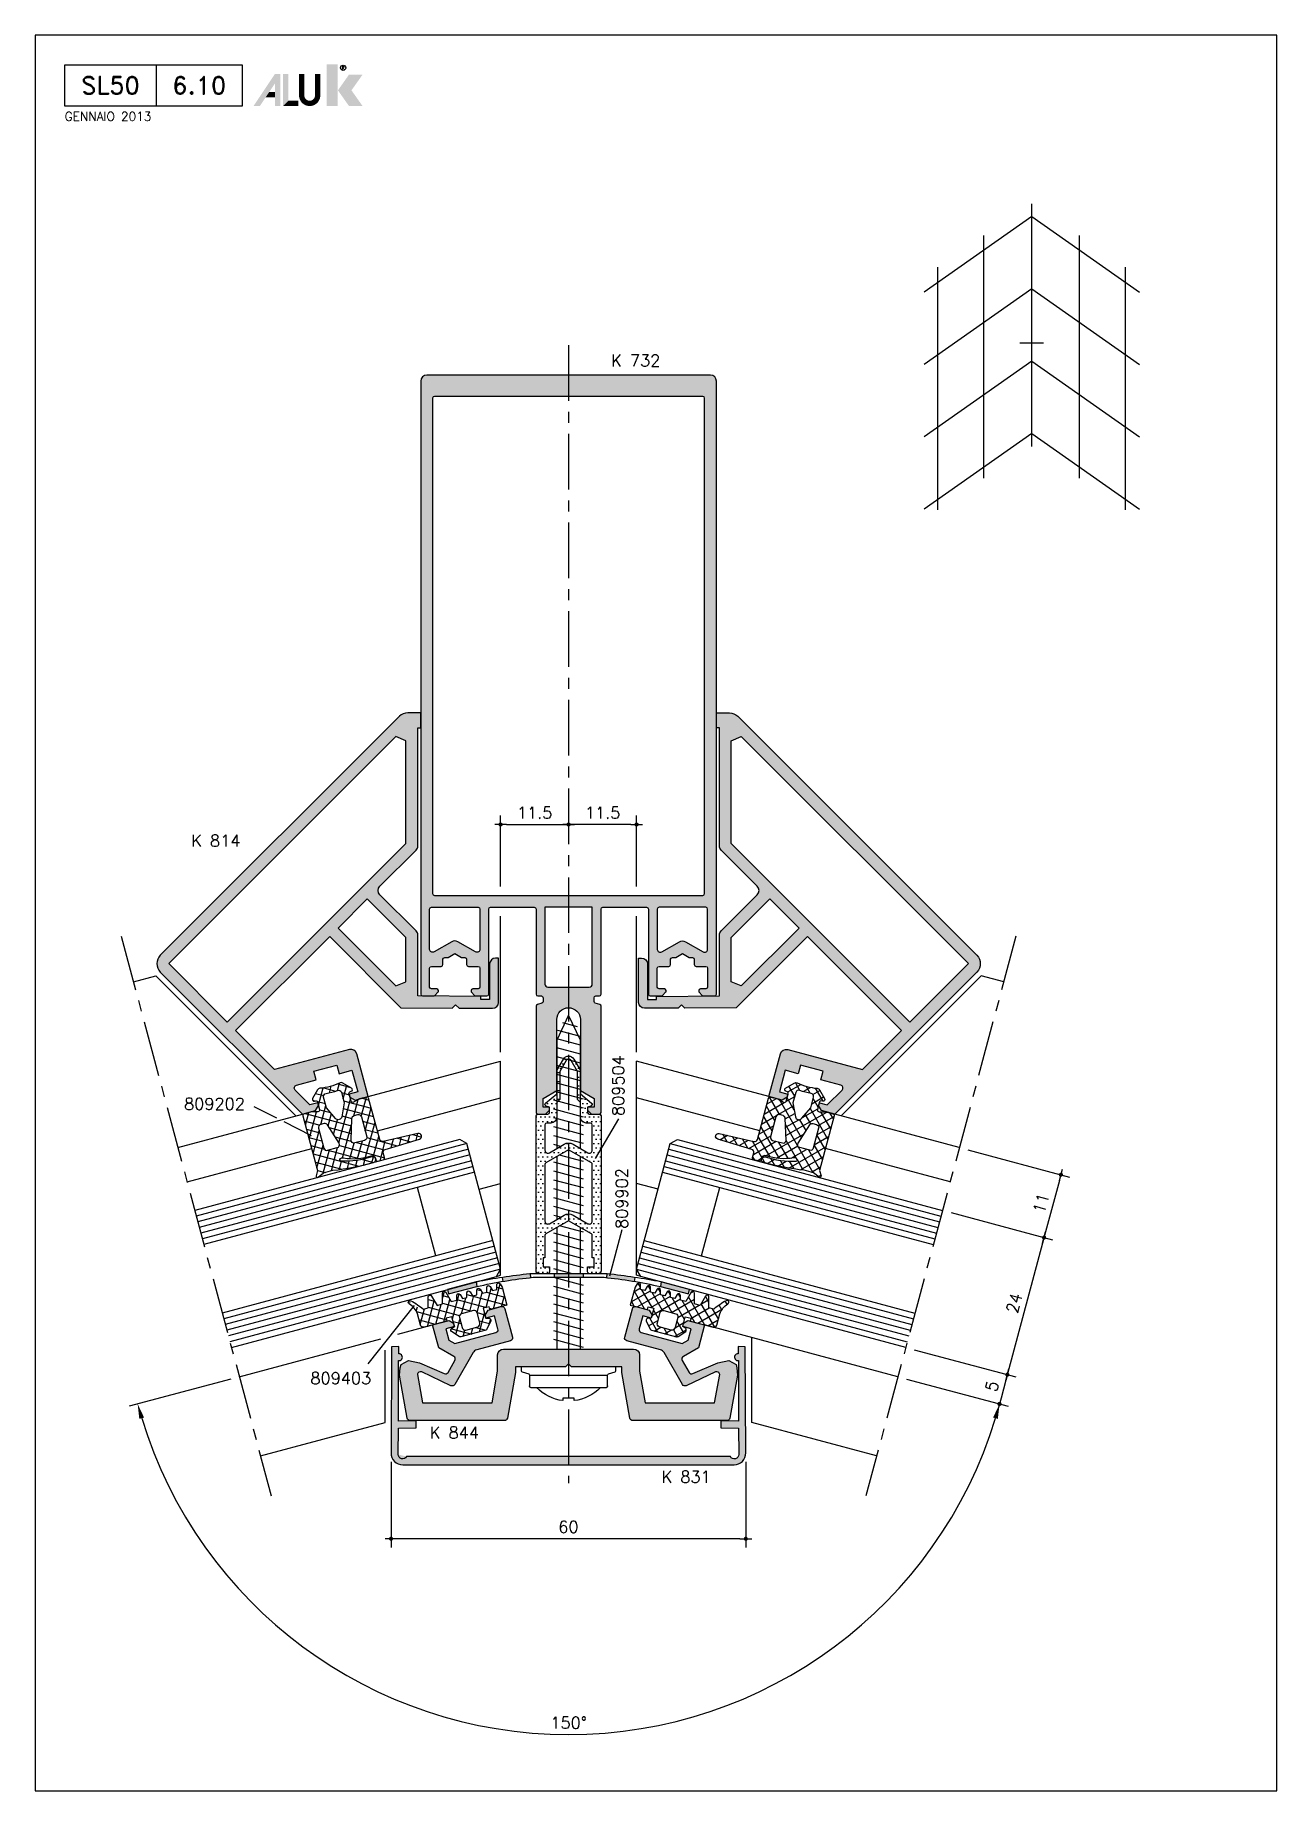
# Model space of a CAD drawing. Extents: x 0 to 4131, y -1600 to 527.
# Drawn here: x 920 to 1130, y 0 to 297 of the extents above; entities that cross this region are included whole.
import ezdxf
from ezdxf.enums import TextEntityAlignment as Align

# ---------------------------------------------------------------- set-up
doc = ezdxf.new("R2010")
doc.units = 0
doc.header["$LTSCALE"] = 7.5
doc.header["$MEASUREMENT"] = 0
doc.linetypes.add('CENTER', pattern=[2, 1.25, -0.25, 0.25, -0.25])
doc.layers.get('0').update_dxf_attribs({"linetype": 'CONTINUOUS'})
doc.layers.get('DEFPOINTS').update_dxf_attribs({"linetype": 'CONTINUOUS'})
for name, color, linetype in [('ASSI', 1, 'CENTER'), ('FILL', 8, 'CONTINUOUS'), ('FINE', 7, 'CONTINUOUS'), ('GOMMA', 3, 'CONTINUOUS'), ('GROSSA', 4, 'CONTINUOUS'), ('MARCHIO', 7, 'CONTINUOUS'), ('QUOTE', 254, 'CONTINUOUS'), ('TESTO', 2, 'CONTINUOUS'), ('TRATTEGGI', 140, 'CONTINUOUS'), ('VETRO', 6, 'CONTINUOUS'), ('VITERIA', 40, 'CONTINUOUS')]:
    doc.layers.add(name, color=color, linetype=linetype)
doc.styles.add('RD', font='ROMAND.SHX', dxfattribs={"height": 3})
doc.styles.get("Standard").update_dxf_attribs({"font": 'romans.shx'})
doc.dimstyles.new('SCALA_1-1$0', dxfattribs={"dimtxt": 2, "dimasz": 1, "dimexe": 1.5, "dimexo": 1.5, "dimgap": 1, "dimtad": 3, "dimdsep": 46, "dimtxsty": 'Standard', "dimblk1": 'PUNTO', "dimblk2": 'PUNTO', "dimsah": 1, "dimcen": 0.09, "dimclrt": 2, "dimadec": 0, "dimazin": 0, "dimtfac": 0.7, "dimtmove": 0, "dimatfit": 3, "dimldrblk": 'PUNTO', "dimfxl": 1, "dimtolj": 2, "dimarcsym": 0})
doc.dimstyles.new('SCALA_1-1$2', dxfattribs={"dimtxt": 2, "dimasz": 2.5, "dimexe": 1.5, "dimexo": 1.5, "dimgap": 1, "dimtad": 3, "dimdec": 0, "dimdsep": 46, "dimtxsty": 'Standard', "dimcen": 0, "dimclrt": 2, "dimaunit": 1, "dimadec": 0, "dimazin": 0, "dimtfac": 0.7, "dimtdec": 4, "dimtmove": 0, "dimatfit": 3, "dimfxl": 1, "dimtolj": 2, "dimarcsym": 0})
pattern_1 = [(120, (920, 0), (-1.082532, -0.625), []), (210, (920, 0), (0.625, -1.082532), [])]
pattern_2 = [(255, (920, 0), (1.207407, -0.323524), []), (345, (920, 0), (0.323524, 1.207407), [])]

msp = doc.modelspace()

# ---------------------------------------------------------------- texts
at = {"layer": 'TESTO'}
for s, p in [('K 732', (1017.42, 240.9568)), ('K 814', (946.397, 159.732)), ('809202', (945.1895, 115.2043)), ('809403', (966.5527, 68.8115)), ('K 844', (986.7513, 59.6082)), ('K 831', (1025.9391, 52.1309))]:
    msp.add_text(s, height=2, dxfattribs=at).set_placement(p)
for s, p in [('809504', (1019.6166, 114.1527)), ('809902', (1020.2288, 95.0572))]:
    msp.add_text(s, height=2, rotation=90, dxfattribs=at).set_placement(p)

# ---------------------------------------------------------------- blocks, each defined once
blk = doc.blocks.new('PUNTO')
blk.add_line((-1, 0), (1, 0))
at = {"const_width": 0.35}
blk.add_lwpolyline([(-0.175, 0, 1), (0.175, 0, 1)], format="xyb", close=True, dxfattribs=at)
blk = doc.blocks.new('*D90')
at = {"layer": 'DEFPOINTS', "color": 0, "transparency": 16777216}
for p in [(1076.29, 108.83), (1073.45, 98.2), (1090.63, 93.6)]:
    blk.add_point(p, dxfattribs=at)
at = {"layer": 'QUOTE', "color": 0, "lineweight": -2, "transparency": 16777216}
for p, q in [((1077.74, 108.44), (1094.93, 103.83)), ((1093.22, 103.26), (1090.89, 94.56)), ((1074.9, 97.81), (1092.08, 93.21))]:
    blk.add_line(p, q, dxfattribs=at)
for p, rotation in [((1093.48, 104.22), 75.0000000000003), ((1090.63, 93.6), 255.0000000000003)]:
    blk.add_blockref('PUNTO', p, dxfattribs=dict(at, rotation=rotation))
at = {"layer": 'QUOTE', "color": 2, "transparency": 16777216, "insert": (1090.12, 99.43), "char_height": 2, "attachment_point": 5, "rotation": 75}
blk.add_mtext('\\A2;11', dxfattribs=at)
blk = doc.blocks.new('*D91')
at = {"layer": 'DEFPOINTS', "color": 0, "transparency": 16777216}
for p in [(1073.45, 98.2), (1067.24, 75.02), (1084.42, 70.41)]:
    blk.add_point(p, dxfattribs=at)
at = {"layer": 'QUOTE', "color": 0, "lineweight": -2, "transparency": 16777216}
for p, q in [((1074.9, 97.81), (1092.08, 93.21)), ((1090.37, 92.63), (1084.68, 71.38)), ((1068.68, 74.63), (1085.87, 70.03))]:
    blk.add_line(p, q, dxfattribs=at)
for p, rotation in [((1090.63, 93.6), 74.99999999999933), ((1084.42, 70.41), 254.9999999999993)]:
    blk.add_blockref('PUNTO', p, dxfattribs=dict(at, rotation=rotation))
at = {"layer": 'QUOTE', "color": 2, "transparency": 16777216, "insert": (1085.59, 82.52), "char_height": 2, "attachment_point": 5, "rotation": 75}
blk.add_mtext('\\A2;24', dxfattribs=at)
blk = doc.blocks.new('*D92')
at = {"layer": 'DEFPOINTS', "color": 0, "transparency": 16777216}
for p in [(1067.24, 75.02), (1065.9, 70.05), (1083.09, 65.45)]:
    blk.add_point(p, dxfattribs=at)
at = {"layer": 'QUOTE', "color": 0, "lineweight": -2, "transparency": 16777216}
for p, q in [((1068.68, 74.63), (1085.87, 70.03)), ((1067.35, 69.67), (1084.54, 65.06)), ((1084.16, 69.45), (1083.35, 66.42))]:
    blk.add_line(p, q, dxfattribs=at)
for p, rotation in [((1084.42, 70.41), 75.00000000183475), ((1083.09, 65.45), 255.0000000018347)]:
    blk.add_blockref('PUNTO', p, dxfattribs=dict(at, rotation=rotation))
at = {"layer": 'QUOTE', "color": 2, "transparency": 16777216, "insert": (1081.82, 68.45), "char_height": 2, "attachment_point": 5, "rotation": 75}
blk.add_mtext('\\A2;5', dxfattribs=at)
blk = doc.blocks.new('nms')
at = {"layer": 'MARCHIO'}
blk.add_line((20.5, -12), (20.5, -5), dxfattribs=at)
blk.add_lwpolyline([(35, -12), (5, -12), (5, -5), (35, -5)], close=True, dxfattribs=at)
at = {"layer": 'MARCHIO', "const_width": 0.894}
blk.add_lwpolyline([(47.78, -6.56), (47.78, -10.2, -1), (45.08, -10.2), (45.08, -6.56)], format="xyb", dxfattribs=at)
at = {"layer": 'MARCHIO'}
blk.add_circle((52.08, -5.53), 0.442, dxfattribs=at)
for points in [[(49.3, -4.96), (51.18, -4.96), (49.3, -12), (51.18, -12)], [(36.93, -12), (38, -12), (40.56, -6.56), (40.58, -8.14)], [(40.56, -6.56), (40.58, -8.14), (41.47, -6.56), (41.47, -12)], [(40.58, -12), (41.47, -12), (40.58, -8.14)], [(41.93, -6.56), (42.82, -6.56), (41.93, -12), (42.82, -11.11)], [(53.08, -6.68), (55.38, -6.68), (51.21, -9.34), (53.5, -9.34)], [(39.58, -9.63), (38.99, -10.53), (40.58, -9.63), (40.58, -10.53)], [(42.82, -11.11), (41.93, -12), (44.54, -11.11), (44.54, -12)], [(51.21, -9.34), (53.5, -9.34), (53.08, -12), (55.38, -12)]]:
    blk.add_solid(points, dxfattribs=at)
blk.add_text('R', height=0.444, dxfattribs=at).set_placement((52.08, -5.53), align=Align.MIDDLE)
at = {"layer": 'MARCHIO', "color": 2, "style": 'RD'}
for tag, p in [('SERIE', (12.75, -8.5)), ('PAG', (27.75, -8.5))]:
    blk.add_attdef(tag, text='', height=3, dxfattribs=at).set_placement(p, align=Align.MIDDLE)
at = {"layer": 'MARCHIO', "color": 2}
blk.add_attdef('REVISIONE', (5, -14.5), '', height=1.5, dxfattribs=at)
blk = doc.blocks.new('*D93')
at = {"layer": 'DEFPOINTS', "color": 0, "transparency": 16777216}
for p in [(980.19, 57.15), (1040.19, 57.17), (980.19, 42.65)]:
    blk.add_point(p, dxfattribs=at)
at = {"layer": 'QUOTE', "color": 0, "lineweight": -2, "transparency": 16777216}
for p, q in [((980.19, 55.65), (980.19, 41.15)), ((1040.19, 55.67), (1040.19, 41.15)), ((1039.19, 42.65), (981.19, 42.65))]:
    blk.add_line(p, q, dxfattribs=at)
at = {"layer": 'QUOTE', "color": 0, "lineweight": -2, "transparency": 16777216, "rotation": 180}
blk.add_blockref('PUNTO', (980.19, 42.65), dxfattribs=at)
at = {"layer": 'QUOTE', "color": 0, "lineweight": -2, "transparency": 16777216}
blk.add_blockref('PUNTO', (1040.19, 42.65), dxfattribs=at)
at = {"layer": 'QUOTE', "color": 2, "transparency": 16777216, "insert": (1010.19, 44.65), "char_height": 2, "attachment_point": 5}
blk.add_mtext('\\A2;60', dxfattribs=at)
blk = doc.blocks.new('*D94')
at = {"layer": 'DEFPOINTS', "color": 0, "transparency": 16777216}
for p in [(1033.21, 78.82), (978.47, 76.47), (954.53, 70.05), (1065.9, 70.05), (978.33, 16.59)]:
    blk.add_point(p, dxfattribs=at)
at = {"layer": 'QUOTE', "color": 0, "lineweight": -2, "transparency": 16777216}
for p, q in [((953.08, 69.67), (935.89, 65.06)), ((1067.35, 69.67), (1084.55, 65.06))]:
    blk.add_line(p, q, dxfattribs=at)
blk.add_arc((1010.22, 84.98), 75.45, 196.8986, 343.1014, dxfattribs=at)
at = {"layer": 'QUOTE', "color": 0, "transparency": 16777216}
for points in [[(937.62, 62.93), (938.43, 63.16), (937.34, 65.45)], [(1082.01, 63.16), (1082.81, 62.93), (1083.1, 65.45)]]:
    blk.add_solid(points, dxfattribs=at)
at = {"layer": 'QUOTE', "color": 2, "transparency": 16777216, "insert": (1010.22, 11.53), "char_height": 2, "attachment_point": 5}
blk.add_mtext('\\A2;150°', dxfattribs=at)
blk = doc.blocks.new('*D95')
at = {"layer": 'DEFPOINTS', "color": 0, "transparency": 16777216}
for p in [(1010.22, 163.47), (1010.22, 163.47), (998.72, 151.47)]:
    blk.add_point(p, dxfattribs=at)
at = {"layer": 'QUOTE', "color": 0, "lineweight": -2, "transparency": 16777216}
for p, q in [((998.72, 152.97), (998.72, 164.97)), ((999.72, 163.47), (1009.22, 163.47))]:
    blk.add_line(p, q, dxfattribs=at)
at = {"layer": 'QUOTE', "color": 0, "lineweight": -2, "transparency": 16777216, "rotation": 180}
blk.add_blockref('PUNTO', (998.72, 163.47), dxfattribs=at)
at = {"layer": 'QUOTE', "color": 0, "lineweight": -2, "transparency": 16777216}
blk.add_blockref('PUNTO', (1010.22, 163.47), dxfattribs=at)
at = {"layer": 'QUOTE', "color": 2, "transparency": 16777216, "insert": (1004.47, 165.47), "char_height": 2, "attachment_point": 5}
blk.add_mtext('\\A2;11.5', dxfattribs=at)
blk = doc.blocks.new('*D96')
at = {"layer": 'DEFPOINTS', "color": 0, "transparency": 16777216}
for p in [(1010.22, 163.47), (1010.22, 163.47), (1021.72, 151.47)]:
    blk.add_point(p, dxfattribs=at)
at = {"layer": 'QUOTE', "color": 0, "lineweight": -2, "transparency": 16777216}
for p, q in [((1020.72, 163.47), (1011.22, 163.47)), ((1021.72, 152.97), (1021.72, 164.97))]:
    blk.add_line(p, q, dxfattribs=at)
at = {"layer": 'QUOTE', "color": 0, "lineweight": -2, "transparency": 16777216, "rotation": 180}
blk.add_blockref('PUNTO', (1010.22, 163.47), dxfattribs=at)
at = {"layer": 'QUOTE', "color": 0, "lineweight": -2, "transparency": 16777216}
blk.add_blockref('PUNTO', (1021.72, 163.47), dxfattribs=at)
at = {"layer": 'QUOTE', "color": 2, "transparency": 16777216, "insert": (1015.97, 165.47), "char_height": 2, "attachment_point": 5}
blk.add_mtext('\\A2;11.5', dxfattribs=at)

# ---------------------------------------------------------------- dimensions: what is measured, and where the dimension line sits
at = {"layer": 'QUOTE'}
for p1, picture, middle in [((998.717, 151.4743), '*D95', (1004.467, 165.4743)), ((1021.717, 151.4743), '*D96', (1015.967, 165.4743))]:
    dim = msp.add_linear_dim(base=(1010.217, 163.4743), p1=p1, p2=(1010.217, 163.4743), dimstyle='SCALA_1-1$0', dxfattribs=at)
    dim.commit()
    dim.dimension.update_dxf_attribs({"geometry": picture, "text_midpoint": middle})
for p1, p2, override, picture, middle in [((1076.2938, 108.8268), (1073.4468, 98.2016), {"dimblk1": 'PUNTO', "dimblk2": 'PUNTO'}, '*D90', (1090.1235, 99.4271)), ((1067.2351, 75.0194), (1065.9046, 70.054), {"dimdec": 0}, '*D92', (1081.8231, 68.4496))]:
    dim = msp.add_aligned_dim(p1=p1, p2=p2, distance=17.7913, dimstyle='SCALA_1-1$0', override=override, dxfattribs=at)
    dim.commit()
    dim.dimension.update_dxf_attribs({"geometry": picture, "text_midpoint": middle})
dim = msp.add_aligned_dim(p1=(1073.4468, 98.2016), p2=(1067.2351, 75.0194), distance=17.7913, dimstyle='SCALA_1-1$0', dxfattribs=at)
dim.commit()
dim.dimension.update_dxf_attribs({"geometry": '*D91', "text_midpoint": (1085.5942, 82.5234)})
dim = msp.add_angular_dim_2l(base=(978.3304, 16.5945), line1=((1065.9046, 70.054), (1033.2056, 78.8157)), line2=((954.5293, 70.054), (978.4696, 76.4688)), dimstyle='SCALA_1-1$2', dxfattribs=at)
dim.commit()
dim.dimension.update_dxf_attribs({"geometry": '*D94', "text_midpoint": (1010.217, 11.5254)})
dim = msp.add_linear_dim(base=(980.1861, 42.6545), p1=(1040.1936, 57.1664), p2=(980.1861, 57.1541), dimstyle='SCALA_1-1$0', override={"dimdec": 1}, dxfattribs=at)
dim.commit()
dim.dimension.update_dxf_attribs({"geometry": '*D93', "text_midpoint": (1010.1898, 44.6545)})

# ---------------------------------------------------------------- hatches: boundary and pattern name
at = {"layer": 'FILL'}
h = msp.add_hatch(color=253, dxfattribs=at)
edge = h.paths.add_edge_path(flags=16)
edge.add_arc((987.517, 235.5743), 0.3, 90, 180)
edge.add_line((987.217, 235.5743), (987.217, 151.7743))
edge.add_arc((987.517, 151.7743), 0.3, 180, 270)
edge.add_line((987.517, 151.4743), (1032.917, 151.4743))
edge.add_arc((1032.917, 151.7743), 0.3, 270, 360)
edge.add_line((1033.217, 151.7743), (1033.217, 235.5743))
edge.add_arc((1032.917, 235.5743), 0.3, 0, 90)
edge.add_line((1032.917, 235.8743), (987.517, 235.8743))
edge = h.paths.add_edge_path()
edge.add_line((994.917, 135.6743), (994.017, 135.6743))
edge.add_arc((994.017, 135.3743), 0.3, 90, 180)
edge.add_line((993.717, 135.3743), (993.717, 135.2986))
edge.add_arc((994.017, 135.2986), 0.3, 180, 225)
edge.add_line((993.8048, 135.0864), (994.3291, 134.5622))
edge.add_arc((994.5412, 134.7743), 0.3, 225, 270)
edge.add_line((994.5412, 134.4743), (996.417, 134.4743))
edge.add_arc((996.417, 134.7743), 0.3, 270, 360)
edge.add_line((996.717, 134.7743), (996.717, 149.1743))
edge.add_arc((997.017, 149.1743), 0.3, 90, 180, ccw=False)
edge.add_line((997.017, 149.4743), (1004.417, 149.4743))
edge.add_arc((1004.417, 149.1743), 0.3, 0, 90, ccw=False)
edge.add_line((1004.717, 149.1743), (1004.717, 134.7743))
edge.add_arc((1005.017, 134.7743), 0.3, 180, 270)
edge.add_line((1005.017, 134.4743), (1005.617, 134.4743))
edge.add_arc((1005.617, 134.1743), 0.3, 0, 90, ccw=False)
edge.add_line((1005.917, 134.1743), (1005.917, 133.526))
edge.add_arc((1005.617, 133.526), 0.3, -75, 0, ccw=False)
edge.add_line((1005.6946, 133.2363), (1004.9393, 133.0339))
edge.add_arc((1005.017, 132.7441), 0.3, 105, 180)
edge.add_line((1004.717, 132.7441), (1004.717, 114.7743))
edge.add_arc((1005.017, 114.7743), 0.3, 180, 270)
edge.add_line((1005.017, 114.4743), (1006.317, 114.4743))
edge.add_line((1006.317, 114.4743), (1007.017, 115.1743))
edge.add_line((1007.017, 115.1743), (1007.017, 115.6743))
edge.add_line((1007.017, 115.6743), (1005.917, 115.6743))
edge.add_line((1005.917, 115.6743), (1005.917, 117.1464))
edge.add_line((1005.917, 117.1464), (1008.217, 118.4743))
edge.add_line((1008.217, 118.4743), (1008.217, 130.4743))
edge.add_arc((1010.217, 130.4743), 2, 0, 180, ccw=False)
edge.add_line((1012.217, 130.4743), (1012.217, 118.4743))
edge.add_line((1012.217, 118.4743), (1014.517, 117.1464))
edge.add_line((1014.517, 117.1464), (1014.517, 115.6743))
edge.add_line((1014.517, 115.6743), (1013.417, 115.6743))
edge.add_line((1013.417, 115.6743), (1013.417, 115.1743))
edge.add_line((1013.417, 115.1743), (1014.117, 114.4743))
edge.add_line((1014.117, 114.4743), (1015.417, 114.4743))
edge.add_arc((1015.417, 114.7743), 0.3, 270, 360)
edge.add_line((1015.717, 114.7743), (1015.717, 132.7441))
edge.add_arc((1015.417, 132.7441), 0.3, 0, 75)
edge.add_line((1015.4946, 133.0339), (1014.7393, 133.2363))
edge.add_arc((1014.817, 133.526), 0.3, 180, 255, ccw=False)
edge.add_line((1014.517, 133.526), (1014.517, 133.6743))
edge.add_line((1014.517, 133.6743), (1014.517, 134.1743))
edge.add_arc((1014.817, 134.1743), 0.3, 90, 180, ccw=False)
edge.add_line((1014.817, 134.4743), (1015.417, 134.4743))
edge.add_arc((1015.417, 134.7743), 0.3, 270, 360)
edge.add_line((1015.717, 134.7743), (1015.717, 149.1743))
edge.add_arc((1016.017, 149.1743), 0.3, 90, 180, ccw=False)
edge.add_line((1016.017, 149.4743), (1023.417, 149.4743))
edge.add_arc((1023.417, 149.1743), 0.3, 0, 90, ccw=False)
edge.add_line((1023.717, 149.1743), (1023.717, 134.7743))
edge.add_arc((1024.017, 134.7743), 0.3, 180, 270)
edge.add_line((1024.017, 134.4743), (1025.8927, 134.4743))
edge.add_arc((1025.8927, 134.7743), 0.3, 270, 315)
edge.add_line((1026.1048, 134.5622), (1026.6291, 135.0864))
edge.add_arc((1026.417, 135.2986), 0.3, 315, 360)
edge.add_line((1026.717, 135.2986), (1026.717, 135.3743))
edge.add_arc((1026.417, 135.3743), 0.3, 0, 90)
edge.add_line((1026.417, 135.6743), (1025.517, 135.6743))
edge.add_arc((1025.517, 135.9743), 0.3, 180, 270, ccw=False)
edge.add_line((1025.217, 135.9743), (1025.217, 139.1743))
edge.add_arc((1025.517, 139.1743), 0.3, 90, 180, ccw=False)
edge.add_line((1025.517, 139.4743), (1027.167, 139.4743))
edge.add_arc((1027.167, 139.7743), 0.3, 270, 360)
edge.add_line((1027.467, 139.7743), (1027.467, 140.6743))
edge.add_arc((1027.767, 140.6743), 0.3, 90, 180, ccw=False)
edge.add_line((1027.767, 140.9743), (1028.333, 140.9743))
edge.add_line((1028.333, 140.9743), (1029.467, 141.629))
edge.add_line((1029.467, 141.629), (1030.601, 140.9743))
edge.add_line((1030.601, 140.9743), (1031.167, 140.9743))
edge.add_arc((1031.167, 140.6743), 0.3, 0, 90, ccw=False)
edge.add_line((1031.467, 140.6743), (1031.467, 139.7743))
edge.add_arc((1031.767, 139.7743), 0.3, 180, 270)
edge.add_line((1031.767, 139.4743), (1033.417, 139.4743))
edge.add_arc((1033.417, 139.1743), 0.3, 0, 90, ccw=False)
edge.add_line((1033.717, 139.1743), (1033.717, 135.9743))
edge.add_arc((1033.417, 135.9743), 0.3, 270, 360, ccw=False)
edge.add_line((1033.417, 135.6743), (1032.517, 135.6743))
edge.add_arc((1032.517, 135.3743), 0.3, 90, 180)
edge.add_line((1032.217, 135.3743), (1032.217, 135.2986))
edge.add_arc((1032.517, 135.2986), 0.3, 180, 225)
edge.add_line((1032.3048, 135.0864), (1032.8291, 134.5622))
edge.add_arc((1033.0412, 134.7743), 0.3, 225, 270)
edge.add_line((1033.0412, 134.4743), (1034.917, 134.4743))
edge.add_arc((1034.917, 134.7743), 0.3, 270, 360)
edge.add_line((1035.217, 134.7743), (1035.217, 238.4743))
edge.add_arc((1034.217, 238.4743), 1, 0, 90)
edge.add_line((1034.217, 239.4743), (986.217, 239.4743))
edge.add_arc((986.217, 238.4743), 1, 90, 180)
edge.add_line((985.217, 238.4743), (985.217, 134.7743))
edge.add_arc((985.517, 134.7743), 0.3, 180, 270)
edge.add_line((985.517, 134.4743), (987.3927, 134.4743))
edge.add_arc((987.3927, 134.7743), 0.3, 270, 315)
edge.add_line((987.6048, 134.5622), (988.1291, 135.0864))
edge.add_arc((987.917, 135.2986), 0.3, 315, 360)
edge.add_line((988.217, 135.2986), (988.217, 135.3743))
edge.add_arc((987.917, 135.3743), 0.3, 0, 90)
edge.add_line((987.917, 135.6743), (987.017, 135.6743))
edge.add_arc((987.017, 135.9743), 0.3, 180, 270, ccw=False)
edge.add_line((986.717, 135.9743), (986.717, 139.1743))
edge.add_arc((987.017, 139.1743), 0.3, 90, 180, ccw=False)
edge.add_line((987.017, 139.4743), (988.667, 139.4743))
edge.add_arc((988.667, 139.7743), 0.3, 270, 360)
edge.add_line((988.967, 139.7743), (988.967, 140.6743))
edge.add_arc((989.267, 140.6743), 0.3, 90, 180, ccw=False)
edge.add_line((989.267, 140.9743), (989.833, 140.9743))
edge.add_line((989.833, 140.9743), (990.967, 141.629))
edge.add_line((990.967, 141.629), (992.101, 140.9743))
edge.add_line((992.101, 140.9743), (992.667, 140.9743))
edge.add_arc((992.667, 140.6743), 0.3, 0, 90, ccw=False)
edge.add_line((992.967, 140.6743), (992.967, 139.7743))
edge.add_arc((993.267, 139.7743), 0.3, 180, 270)
edge.add_line((993.267, 139.4743), (994.917, 139.4743))
edge.add_arc((994.917, 139.1743), 0.3, 0, 90, ccw=False)
edge.add_line((995.217, 139.1743), (995.217, 135.9743))
edge.add_arc((994.917, 135.9743), 0.3, -90, 0, ccw=False)
edge = h.paths.add_edge_path(flags=16)
edge.add_line((986.717, 142.3507), (986.717, 149.1743))
edge.add_arc((987.017, 149.1743), 0.3, 90, 180, ccw=False)
edge.add_line((987.017, 149.4743), (994.917, 149.4743))
edge.add_arc((994.917, 149.1743), 0.3, 0, 90, ccw=False)
edge.add_line((995.217, 149.1743), (995.217, 142.3507))
edge.add_arc((994.717, 142.3507), 0.5, -120, 0, ccw=False)
edge.add_line((994.467, 141.9177), (991.467, 143.6497))
edge.add_arc((990.967, 142.7837), 1, 60, 120)
edge.add_line((990.467, 143.6497), (987.467, 141.9177))
edge.add_arc((987.217, 142.3507), 0.5, 180, 300, ccw=False)
edge = h.paths.add_edge_path(flags=16)
edge.add_line((1014.217, 136.4743), (1014.217, 149.4743))
edge.add_line((1014.217, 149.4743), (1006.217, 149.4743))
edge.add_line((1006.217, 149.4743), (1006.217, 136.4743))
edge.add_arc((1006.717, 136.4743), 0.5, 180, 270)
edge.add_line((1006.717, 135.9743), (1013.717, 135.9743))
edge.add_arc((1013.717, 136.4743), 0.5, 270, 360)
edge = h.paths.add_edge_path(flags=16)
edge.add_arc((1029.467, 142.7837), 1, 60, 120, ccw=False)
edge.add_line((1029.967, 143.6497), (1032.967, 141.9177))
edge.add_arc((1033.217, 142.3507), 0.5, 240, 360)
edge.add_line((1033.717, 142.3507), (1033.717, 149.1743))
edge.add_arc((1033.417, 149.1743), 0.3, 0, 90)
edge.add_line((1033.417, 149.4743), (1025.517, 149.4743))
edge.add_arc((1025.517, 149.1743), 0.3, 90, 180)
edge.add_line((1025.217, 149.1743), (1025.217, 142.3507))
edge.add_arc((1025.717, 142.3507), 0.5, 180, 300)
edge.add_line((1025.967, 141.9177), (1028.967, 143.6497))
h = msp.add_hatch(color=253, dxfattribs=at)
edge = h.paths.add_edge_path()
edge.add_line((991.117, 132.9571), (991.6998, 132.3743))
edge.add_line((991.6998, 132.3743), (997.367, 132.3743))
edge.add_arc((997.367, 133.3743), 1, 270, 360)
edge.add_line((998.367, 133.3743), (998.367, 140.8743))
edge.add_line((998.367, 140.8743), (997.867, 140.8743))
edge.add_arc((997.867, 139.8743), 1, 90, 180)
edge.add_line((996.867, 139.8743), (996.867, 133.8743))
edge.add_line((996.867, 133.8743), (995.367, 133.8743))
edge.add_line((995.367, 133.8743), (995.367, 134.3743))
edge.add_line((995.367, 134.3743), (984.717, 134.4743))
edge.add_line((984.717, 134.4743), (984.717, 144.7647))
edge.add_arc((983.717, 144.7647), 1, 360, 405)
edge.add_line((984.4241, 145.4718), (978.2985, 151.5974))
edge.add_arc((979.0056, 152.3045), 1, 135, 225, ccw=False)
edge.add_line((978.2985, 153.0116), (984.4241, 159.1372))
edge.add_arc((983.717, 159.8444), 1, 315, 360)
edge.add_line((984.717, 159.8444), (984.717, 179.8098))
edge.add_line((984.717, 179.8098), (985.217, 179.8098))
edge.add_line((985.217, 179.8098), (985.217, 182.3573))
edge.add_line((985.217, 182.3573), (983.0152, 182.3573))
edge.add_arc((983.0152, 180.3573), 2, 90, 135)
edge.add_line((981.601, 181.7715), (941.1746, 141.3451))
edge.add_arc((942.5888, 139.9309), 2, 135, 225)
edge.add_line((941.1746, 138.5166), (965.217, 114.4743))
edge.add_line((965.217, 114.4743), (967.4386, 115.0696))
edge.add_line((967.4386, 115.0696), (967.9336, 115.9269))
edge.add_line((967.9336, 115.9269), (967.8042, 116.4099))
edge.add_line((967.8042, 116.4099), (966.4679, 116.0518))
edge.add_line((966.4679, 116.0518), (963.9776, 118.5421))
edge.add_arc((964.3311, 118.8957), 0.5, 105, 225, ccw=False)
edge.add_line((964.2017, 119.3786), (967.5451, 120.2745))
edge.add_line((967.5451, 120.2745), (967.1569, 121.7234))
edge.add_line((967.1569, 121.7234), (971.0206, 122.7587))
edge.add_line((971.0206, 122.7587), (971.4088, 121.3098))
edge.add_line((971.4088, 121.3098), (973.5821, 121.8921))
edge.add_line((973.5821, 121.8921), (974.5657, 118.2216))
edge.add_line((974.5657, 118.2216), (973.1168, 117.8334))
edge.add_line((973.1168, 117.8334), (973.2462, 117.3504))
edge.add_line((973.2462, 117.3504), (974.1035, 116.8554))
edge.add_line((974.1035, 116.8554), (976.3251, 117.4507))
edge.add_line((976.3251, 117.4507), (974.384, 124.6952))
edge.add_arc((973.4181, 124.4363), 1, 15, 105)
edge.add_line((973.1592, 125.4023), (960.5075, 122.0122))
edge.add_line((960.5075, 122.0122), (953.9033, 128.6164))
edge.add_line((953.9033, 128.6164), (969.8132, 144.5263))
edge.add_line((969.8132, 144.5263), (981.8652, 132.4743))
edge.add_line((981.8652, 132.4743), (990.5341, 132.3743))
edge.add_line((990.5341, 132.3743), (991.117, 132.9571))
h.paths.add_polyline_path([(982.717, 177.6448), (981.0099, 178.3519), (942.5888, 139.9309), (952.4891, 130.0306), (982.717, 160.2586)], flags=16)
h.paths.add_polyline_path([(982.717, 136.8652), (982.717, 144.3504), (976.1771, 150.8903), (971.2274, 145.9405), (981.0099, 136.1581)], flags=16)
h = msp.add_hatch(color=253, dxfattribs=at)
edge = h.paths.add_edge_path()
edge.add_line((1029.317, 132.9571), (1028.7341, 132.3743))
edge.add_line((1028.7341, 132.3743), (1023.067, 132.3743))
edge.add_arc((1023.067, 133.3743), 1, 180, 270, ccw=False)
edge.add_line((1022.067, 133.3743), (1022.067, 140.8743))
edge.add_line((1022.067, 140.8743), (1022.567, 140.8743))
edge.add_arc((1022.567, 139.8743), 1, 360, 450, ccw=False)
edge.add_line((1023.567, 139.8743), (1023.567, 133.8743))
edge.add_line((1023.567, 133.8743), (1025.067, 133.8743))
edge.add_line((1025.067, 133.8743), (1025.067, 134.3743))
edge.add_line((1025.067, 134.3743), (1035.717, 134.4743))
edge.add_line((1035.717, 134.4743), (1035.717, 144.7647))
edge.add_arc((1036.717, 144.7647), 1, 135, 180, ccw=False)
edge.add_line((1036.0099, 145.4718), (1042.1355, 151.5974))
edge.add_arc((1041.4284, 152.3045), 1, 315, 405)
edge.add_line((1042.1355, 153.0116), (1036.0099, 159.1372))
edge.add_arc((1036.717, 159.8444), 1, 180, 225, ccw=False)
edge.add_line((1035.717, 159.8444), (1035.717, 179.8098))
edge.add_line((1035.717, 179.8098), (1035.217, 179.8098))
edge.add_line((1035.217, 179.8098), (1035.217, 182.3573))
edge.add_line((1035.217, 182.3573), (1037.4187, 182.3573))
edge.add_arc((1037.4187, 180.3573), 2, 405, 450, ccw=False)
edge.add_line((1038.8329, 181.7715), (1079.2593, 141.3451))
edge.add_arc((1077.8451, 139.9309), 2, 315, 405, ccw=False)
edge.add_line((1079.2593, 138.5166), (1055.217, 114.4743))
edge.add_line((1055.217, 114.4743), (1052.9953, 115.0696))
edge.add_line((1052.9953, 115.0696), (1052.5004, 115.9269))
edge.add_line((1052.5004, 115.9269), (1052.6298, 116.4099))
edge.add_line((1052.6298, 116.4099), (1053.9661, 116.0518))
edge.add_line((1053.9661, 116.0518), (1056.4564, 118.5421))
edge.add_arc((1056.1028, 118.8957), 0.5, 315, 435)
edge.add_line((1056.2322, 119.3786), (1052.8888, 120.2745))
edge.add_line((1052.8888, 120.2745), (1053.2771, 121.7234))
edge.add_line((1053.2771, 121.7234), (1049.4134, 122.7587))
edge.add_line((1049.4134, 122.7587), (1049.0251, 121.3098))
edge.add_line((1049.0251, 121.3098), (1046.8518, 121.8921))
edge.add_line((1046.8518, 121.8921), (1045.8683, 118.2216))
edge.add_line((1045.8683, 118.2216), (1047.3172, 117.8334))
edge.add_line((1047.3172, 117.8334), (1047.1878, 117.3504))
edge.add_line((1047.1878, 117.3504), (1046.3305, 116.8554))
edge.add_line((1046.3305, 116.8554), (1044.1088, 117.4507))
edge.add_line((1044.1088, 117.4507), (1046.05, 124.6952))
edge.add_arc((1047.0159, 124.4363), 1, 435, 525, ccw=False)
edge.add_line((1047.2747, 125.4023), (1059.9265, 122.0122))
edge.add_line((1059.9265, 122.0122), (1066.5307, 128.6164))
edge.add_line((1066.5307, 128.6164), (1050.6208, 144.5263))
edge.add_line((1050.6208, 144.5263), (1038.5687, 132.4743))
edge.add_line((1038.5687, 132.4743), (1029.8998, 132.3743))
edge.add_line((1029.8998, 132.3743), (1029.317, 132.9571))
h.paths.add_polyline_path([(1037.717, 177.6448), (1039.4241, 178.3519), (1077.8451, 139.9309), (1067.9449, 130.0306), (1037.717, 160.2586)], flags=16)
h.paths.add_polyline_path([(1037.717, 136.8652), (1037.717, 144.3504), (1044.2568, 150.8903), (1049.2066, 145.9405), (1039.4241, 136.1581)], flags=16)
h = msp.add_hatch(dxfattribs=at)
h.set_pattern_fill('DOTS', color=2, scale=12, style=0)
h.set_pattern_definition([(0, (920, 0), (0.375, 0.75), [0, -0.75])])
edge = h.paths.add_edge_path()
edge.add_line((1004.717, 87.9743), (1004.717, 114.1743))
edge.add_arc((1005.017, 114.1743), 0.3, 90, 180, ccw=False)
edge.add_line((1005.017, 114.4743), (1006.717, 114.4743))
edge.add_arc((1006.717, 114.7743), 0.3, 270, 360)
edge.add_line((1007.017, 114.7743), (1007.017, 115.6743))
edge.add_line((1007.017, 115.6743), (1006.4393, 115.8291))
edge.add_arc((1006.517, 116.1189), 0.3, 130, 255, ccw=False)
edge.add_line((1006.3241, 116.3487), (1008.217, 117.9369))
edge.add_line((1008.217, 117.9369), (1008.217, 121.8344))
edge.add_line((1008.217, 121.8344), (1009.351, 123.7985))
edge.add_arc((1010.217, 123.2985), 1, 30, 150, ccw=False)
edge.add_line((1011.083, 123.7985), (1012.217, 121.8344))
edge.add_line((1012.217, 121.8344), (1012.217, 117.9369))
edge.add_line((1012.217, 117.9369), (1014.1098, 116.3487))
edge.add_arc((1013.917, 116.1189), 0.3, -75, 50, ccw=False)
edge.add_line((1013.9946, 115.8291), (1013.417, 115.6743))
edge.add_line((1013.417, 115.6743), (1013.417, 114.7743))
edge.add_arc((1013.717, 114.7743), 0.3, 180, 270)
edge.add_line((1013.717, 114.4743), (1015.417, 114.4743))
edge.add_arc((1015.417, 114.1743), 0.3, 0, 90, ccw=False)
edge.add_line((1015.717, 114.1743), (1015.717, 87.9743))
edge.add_arc((1015.217, 87.9743), 0.5, -90, 0, ccw=False)
edge.add_line((1015.217, 87.4743), (1013.717, 87.4743))
edge.add_arc((1013.717, 87.7743), 0.3, 180, 270, ccw=False)
edge.add_line((1013.417, 87.7743), (1013.417, 88.6743))
edge.add_line((1013.417, 88.6743), (1014.517, 88.6743))
edge.add_line((1014.517, 88.6743), (1014.517, 90.1743))
edge.add_line((1014.517, 90.1743), (1014.217, 90.1743))
edge.add_line((1014.217, 90.1743), (1014.217, 93.9547))
edge.add_arc((1013.917, 93.9547), 0.3, 0, 60)
edge.add_line((1014.067, 94.2145), (1010.217, 96.4373))
edge.add_line((1010.217, 96.4373), (1006.367, 94.2145))
edge.add_arc((1006.517, 93.9547), 0.3, 120, 180)
edge.add_line((1006.217, 93.9547), (1006.217, 90.1743))
edge.add_line((1006.217, 90.1743), (1005.917, 90.1743))
edge.add_line((1005.917, 90.1743), (1005.917, 88.6743))
edge.add_line((1005.917, 88.6743), (1007.017, 88.6743))
edge.add_line((1007.017, 88.6743), (1007.017, 87.7743))
edge.add_arc((1006.717, 87.7743), 0.3, -90, 0, ccw=False)
edge.add_line((1006.717, 87.4743), (1005.217, 87.4743))
edge.add_arc((1005.217, 87.9743), 0.5, 180, 270, ccw=False)
edge = h.paths.add_edge_path(flags=16)
edge.add_line((1008.217, 116.4369), (1008.217, 113.9743))
edge.add_arc((1007.217, 113.9743), 1, -90, 0, ccw=False)
edge.add_line((1007.217, 112.9743), (1006.517, 112.9743))
edge.add_arc((1006.517, 112.6743), 0.3, 90, 180)
edge.add_line((1006.217, 112.6743), (1006.217, 108.3796))
edge.add_arc((1006.717, 108.3796), 0.5, 180, 300)
edge.add_line((1006.967, 107.9465), (1009.467, 109.3899))
edge.add_arc((1010.217, 108.0909), 1.5, 60, 120, ccw=False)
edge.add_line((1010.967, 109.3899), (1013.467, 107.9465))
edge.add_arc((1013.717, 108.3796), 0.5, 240, 360)
edge.add_line((1014.217, 108.3796), (1014.217, 112.6743))
edge.add_arc((1013.917, 112.6743), 0.3, 0, 90)
edge.add_line((1013.917, 112.9743), (1013.217, 112.9743))
edge.add_arc((1013.217, 113.9743), 1, 180, 270, ccw=False)
edge.add_line((1012.217, 113.9743), (1012.217, 116.4369))
edge.add_line((1012.217, 116.4369), (1011.717, 116.9369))
edge.add_line((1011.717, 116.9369), (1011.717, 121.7004))
edge.add_line((1011.717, 121.7004), (1010.65, 123.5485))
edge.add_arc((1010.217, 123.2985), 0.5, 30, 150)
edge.add_line((1009.784, 123.5485), (1008.717, 121.7004))
edge.add_line((1008.717, 121.7004), (1008.717, 116.9369))
edge.add_line((1008.717, 116.9369), (1008.217, 116.4369))
edge = h.paths.add_edge_path(flags=16)
edge.add_arc((1006.717, 96.3796), 0.5, 180, 300)
edge.add_line((1006.967, 95.9465), (1009.467, 97.3899))
edge.add_arc((1010.217, 96.0909), 1.5, 60, 120, ccw=False)
edge.add_line((1010.967, 97.3899), (1013.467, 95.9465))
edge.add_arc((1013.717, 96.3796), 0.5, 240, 360)
edge.add_line((1014.217, 96.3796), (1014.217, 105.9547))
edge.add_arc((1013.917, 105.9547), 0.3, 360, 420)
edge.add_line((1014.067, 106.2145), (1010.217, 108.4373))
edge.add_line((1010.217, 108.4373), (1006.367, 106.2145))
edge.add_arc((1006.517, 105.9547), 0.3, 120, 180)
edge.add_line((1006.217, 105.9547), (1006.217, 96.3796))
h = msp.add_hatch(dxfattribs=at)
h.set_pattern_fill('ANSI37', color=137, scale=10, angle=210, style=0)
h.set_pattern_definition(pattern_2)
h.paths.add_polyline_path([(976.8331, 107.4411, -0.41421356), (977.568, 107.0169), (977.6456, 106.7271, 0.41421356), (978.013, 106.5149), (978.8824, 106.7479, 0.41421356), (979.0945, 107.1153), (978.8835, 107.9027, -0.4052433), (979.2223, 108.5108), (984.9996, 110.2507, 0.96973923), (984.7409, 111.2162), (978.8677, 109.8344, -0.4052433), (978.2702, 110.1917), (976.4028, 117.1609, 0.41421356), (976.0353, 117.3731), (974.8367, 117.0519), (973.8671, 116.4921, -0.49314543), (973.4273, 116.6743), (973.0708, 118.0049, -0.38887873), (973.1956, 118.2446), (973.4736, 118.3458, 0.63707026), (973.521, 118.8875), (972.0411, 119.7419, 0.24541991), (971.5786, 119.7615, -0.08886044), (968.1722, 118.8487, 0.24541991), (967.7814, 118.6005), (966.927, 117.1207, 0.63707026), (967.2389, 116.6752), (967.5303, 116.7266, -0.38887873), (967.7582, 116.5814), (968.1148, 115.2508, -0.49314543), (967.825, 114.8731), (966.7449, 114.8731, 0.06554346), (966.6672, 114.8629), (965.5068, 114.5519, 0.41421356), (965.2946, 114.1845), (967.7696, 104.9479), (967.5288, 104.0146, 0.71951495), (967.8469, 103.8081), (968.797, 104.5632), (970.3566, 104.9811, 0.04380891), (977.2085, 106.2944, 1.01146877), (976.9754, 107.2668, -0.09779405), (971.7204, 106.5299, -0.52267034), (971.5473, 106.809, -0.38653613), (972.16, 107.0864, 0.12867763)])
h.paths.add_polyline_path([(973.433, 110.0995), (973.5731, 113.7605, -0.32883045), (973.9433, 114.2243), (974.5574, 114.3889, -0.41421356), (975.1697, 114.0353), (976.0756, 110.6546, -0.41421356), (975.722, 110.0422), (974.0621, 109.5974, -0.5050829)], flags=16)
h.paths.add_polyline_path([(971.1035, 108.8046), (969.4435, 108.3599, -0.41421356), (968.8312, 108.7134), (967.9253, 112.0942, -0.41421356), (968.2788, 112.7065), (968.8929, 112.8711, -0.32883045), (969.4455, 112.6545), (971.3972, 109.554, -0.5050829)], flags=16)
h.paths.add_polyline_path([(970.8043, 113.7375), (969.2739, 115.5613), (968.7947, 117.3497, -0.44100912), (969.1925, 117.9718, 0.04533687), (971.1335, 118.4919, -0.44100912), (971.7891, 118.152), (972.2682, 116.3637), (971.8548, 114.0189, -0.63707026)], flags=16)
h = msp.add_hatch(dxfattribs=at)
h.set_pattern_fill('ANSI37', color=137, scale=10, angle=75, style=0)
h.set_pattern_definition(pattern_1)
h.paths.add_polyline_path([(1043.6008, 107.4411, 0.41421356), (1042.866, 107.0169), (1042.7884, 106.7271, -0.41421356), (1042.4209, 106.5149), (1041.5516, 106.7479, -0.41421356), (1041.3395, 107.1153), (1041.5504, 107.9027, 0.4052433), (1041.2117, 108.5108), (1035.4344, 110.2507, -0.96973923), (1035.6931, 111.2162), (1041.5663, 109.8344, 0.4052433), (1042.1638, 110.1917), (1044.0312, 117.1609, -0.41421356), (1044.3986, 117.3731), (1045.5972, 117.0519), (1046.5668, 116.4921, 0.49314543), (1047.0066, 116.6743), (1047.3632, 118.0049, 0.38887873), (1047.2384, 118.2446), (1046.9603, 118.3458, -0.63707026), (1046.913, 118.8875), (1048.3928, 119.7419, -0.24541991), (1048.8553, 119.7615, 0.08886044), (1052.2618, 118.8487, -0.24541991), (1052.6525, 118.6005), (1053.5069, 117.1207, -0.63707026), (1053.195, 116.6752), (1052.9037, 116.7266, 0.38887873), (1052.6757, 116.5814), (1052.3192, 115.2508, 0.49314543), (1052.609, 114.8731), (1053.6891, 114.8731, -0.06554346), (1053.7667, 114.8629), (1054.9272, 114.5519, -0.41421356), (1055.1393, 114.1845), (1052.6644, 104.9479), (1052.9052, 104.0146, -0.71951495), (1052.5871, 103.8081), (1051.637, 104.5632), (1050.0773, 104.9811, -0.04380891), (1043.2255, 106.2944, -1.01146877), (1043.4586, 107.2668, 0.09779405), (1048.7135, 106.5299, 0.52267034), (1048.8866, 106.809, 0.38653613), (1048.2739, 107.0864, -0.12867763)])
h.paths.add_polyline_path([(1047.0009, 110.0995), (1046.8609, 113.7605, 0.32883045), (1046.4907, 114.2243), (1045.8766, 114.3889, 0.41421356), (1045.2642, 114.0353), (1044.3584, 110.6546, 0.41421356), (1044.7119, 110.0422), (1046.3719, 109.5974, 0.5050829)], flags=16)
h.paths.add_polyline_path([(1049.3305, 108.8046), (1050.9904, 108.3599, 0.41421356), (1051.6028, 108.7134), (1052.5087, 112.0942, 0.41421356), (1052.1551, 112.7065), (1051.541, 112.8711, 0.32883045), (1050.9885, 112.6545), (1049.0367, 109.554, 0.5050829)], flags=16)
h.paths.add_polyline_path([(1049.6297, 113.7375), (1051.1601, 115.5613), (1051.6393, 117.3497, 0.44100912), (1051.2415, 117.9718, -0.04533687), (1049.3004, 118.4919, 0.44100912), (1048.6449, 118.152), (1048.1657, 116.3637), (1048.5792, 114.0189, 0.63707026)], flags=16)
h = msp.add_hatch(color=256, dxfattribs=at)
h.paths.add_polyline_path([(994.5651, 86.1034), (989.765, 84.808), (989.935, 84.0768), (994.6841, 85.3054)])
h.paths.add_polyline_path([(1003.7929, 86.8291), (1003.7298, 87.4743), (1003.667, 87.4743, 0.00760284), (999.0062, 86.8416), (999.1139, 86.1855, -0.01519609)])
h.paths.add_polyline_path([(1008.217, 87.4743), (1007.7735, 87.4743), (1007.7735, 86.8743), (1008.217, 86.8743)])
h.paths.add_polyline_path([(1010.217, 87.4743), (1008.217, 87.4743), (1008.217, 86.8743), (1010.217, 86.8743)])
h.paths.add_polyline_path([(1012.217, 87.1213), (1010.8995, 87.4743), (1010.217, 87.4743), (1010.217, 86.8743), (1012.217, 86.8743)])
h.paths.add_polyline_path([(1012.217, 87.4743), (1010.8995, 87.4743), (1012.217, 87.1213)], flags=17)
h.paths.add_polyline_path([(1012.6604, 87.4743), (1012.217, 87.4743), (1012.217, 87.1213), (1012.6604, 87.0025)])
h.paths.add_polyline_path([(1012.6604, 87.0025), (1012.217, 87.1213), (1012.217, 86.8743), (1012.6604, 86.8743)])
h.paths.add_polyline_path([(1016.767, 87.4743), (1016.7041, 87.4743), (1016.641, 86.8291, -0.01519609), (1021.3201, 86.1855), (1021.4277, 86.8416, 0.00760284)])
h.paths.add_polyline_path([(1025.8688, 86.1034), (1025.7498, 85.3054), (1030.499, 84.0768), (1030.6689, 84.808)])
h = msp.add_hatch(dxfattribs=at)
h.set_pattern_fill('ANSI37', color=137, scale=10, angle=210, style=0)
h.set_pattern_definition(pattern_2)
edge = h.paths.add_edge_path(flags=16)
edge.add_arc((992.2327, 80.2302), 0.5, 105, 195)
edge.add_line((991.7498, 80.1008), (992.2082, 78.3901))
edge.add_arc((992.7852, 78.5306), 0.5939, 193.692342, 275.918801)
edge.add_line((992.8464, 77.9399), (994.8749, 78.4834))
edge.add_arc((994.6325, 79.0256), 0.5939, 294.081199, 376.307658)
edge.add_line((995.2025, 79.1924), (994.7441, 80.9032))
edge.add_arc((994.2612, 80.7738), 0.5, 15, 105)
edge.add_line((994.1318, 81.2567), (992.1033, 80.7132))
edge = h.paths.add_edge_path()
edge.add_line((998.9797, 85.187), (999.7854, 82.1803))
edge.add_line((999.7854, 82.1803), (996.8876, 81.4039))
edge.add_line((996.8876, 81.4039), (996.7582, 81.8868))
edge.add_line((996.7582, 81.8868), (995.7922, 81.628))
edge.add_line((995.7922, 81.628), (996.2322, 79.9859))
edge.add_line((996.2322, 79.9859), (996.7785, 79.9859))
edge.add_arc((996.6975, 79.5898), 0.4043, -11.140568, 78.437152, ccw=False)
edge.add_line((997.0942, 79.5117), (996.4015, 78.094))
edge.add_arc((996.1192, 78.1957), 0.3, 285, 340.190273, ccw=False)
edge.add_line((996.1969, 77.9059), (991.9891, 76.7784))
edge.add_arc((991.9114, 77.0682), 0.3, 225, 285, ccw=False)
edge.add_line((991.6993, 76.8561), (990.4103, 77.7208))
edge.add_arc((990.7148, 77.9868), 0.4043, 131.562848, 221.140568, ccw=False)
edge.add_line((990.4466, 78.2893), (990.9196, 78.5624))
edge.add_line((990.9196, 78.5624), (990.4797, 80.2045))
edge.add_line((990.4797, 80.2045), (989.5137, 79.9457))
edge.add_line((989.5137, 79.9457), (989.6431, 79.4627))
edge.add_line((989.6431, 79.4627), (985.7794, 78.4274))
edge.add_arc((985.65, 78.9104), 0.5, 195, 285, ccw=False)
edge.add_line((985.1671, 78.781), (984.6532, 80.6988))
edge.add_arc((981.4777, 79.5246), 3.3856, 20.292197, 57.864981)
edge.add_arc((983.4016, 82.6651), 0.3, 58.102193, 245.786282, ccw=False)
edge.add_arc((971.707, 62.854), 23.3053, 53.163781, 59.429141, ccw=False)
edge.add_line((985.6792, 81.5064), (986.4846, 81.7222))
edge.add_line((986.4846, 81.7222), (986.4846, 83.5626))
edge.add_arc((986.7846, 83.5626), 0.3, 30, 180, ccw=False)
edge.add_line((987.0444, 83.7126), (987.9646, 82.1188))
edge.add_line((987.9646, 82.1188), (988.8994, 82.3693))
edge.add_line((988.8994, 82.3693), (988.8994, 84.2096))
edge.add_arc((989.1994, 84.2096), 0.3, 30, 180, ccw=False)
edge.add_line((989.4592, 84.3596), (990.3794, 82.7658))
edge.add_line((990.3794, 82.7658), (991.3142, 83.0163))
edge.add_line((991.3142, 83.0163), (991.3142, 83.8214))
edge.add_arc((991.6142, 83.8214), 0.3, 30, 180, ccw=False)
edge.add_line((991.874, 83.9714), (992.2766, 83.2742))
edge.add_line((992.2766, 83.2742), (993.0046, 83.4693))
edge.add_line((993.0046, 83.4693), (993.0046, 84.2743))
edge.add_arc((993.3046, 84.2743), 0.3, 30, 180, ccw=False)
edge.add_line((993.5644, 84.4243), (993.967, 83.7271))
edge.add_line((993.967, 83.7271), (994.695, 83.9222))
edge.add_line((994.695, 83.9222), (994.695, 84.7273))
edge.add_arc((994.995, 84.7273), 0.3, 30, 180, ccw=False)
edge.add_line((995.2548, 84.8773), (995.6573, 84.1801))
edge.add_line((995.6573, 84.1801), (996.3854, 84.3751))
edge.add_line((996.3854, 84.3751), (996.3854, 85.1802))
edge.add_arc((996.6854, 85.1802), 0.3, 30, 180, ccw=False)
edge.add_line((996.9452, 85.3302), (997.3477, 84.633))
edge.add_line((997.3477, 84.633), (998.0757, 84.8281))
edge.add_line((998.0757, 84.8281), (998.0757, 85.6331))
edge.add_arc((998.3757, 85.6331), 0.3, 30, 180, ccw=False)
edge.add_line((998.6355, 85.7831), (998.9797, 85.187))
h = msp.add_hatch(dxfattribs=at)
h.set_pattern_fill('ANSI37', color=137, scale=10, angle=75, style=0)
h.set_pattern_definition(pattern_1)
edge = h.paths.add_edge_path(flags=16)
edge.add_arc((1028.2012, 80.2302), 0.5, -15, 75, ccw=False)
edge.add_line((1028.6842, 80.1008), (1028.2258, 78.3901))
edge.add_arc((1027.6488, 78.5306), 0.5939, 264.081199, 346.307658, ccw=False)
edge.add_line((1027.5875, 77.9399), (1025.5591, 78.4834))
edge.add_arc((1025.8014, 79.0256), 0.5939, 163.692342, 245.918801, ccw=False)
edge.add_line((1025.2314, 79.1924), (1025.6898, 80.9032))
edge.add_arc((1026.1728, 80.7738), 0.5, 75, 165, ccw=False)
edge.add_line((1026.3022, 81.2567), (1028.3306, 80.7132))
edge = h.paths.add_edge_path()
edge.add_line((1021.4542, 85.187), (1020.6486, 82.1803))
edge.add_line((1020.6486, 82.1803), (1023.5464, 81.4039))
edge.add_line((1023.5464, 81.4039), (1023.6758, 81.8868))
edge.add_line((1023.6758, 81.8868), (1024.6417, 81.628))
edge.add_line((1024.6417, 81.628), (1024.2017, 79.9859))
edge.add_line((1024.2017, 79.9859), (1023.6555, 79.9859))
edge.add_arc((1023.7365, 79.5898), 0.4043, 101.562848, 191.140568)
edge.add_line((1023.3398, 79.5117), (1024.0325, 78.094))
edge.add_arc((1024.3147, 78.1957), 0.3, 199.809727, 255)
edge.add_line((1024.2371, 77.9059), (1028.4449, 76.7784))
edge.add_arc((1028.5225, 77.0682), 0.3, 255, 315)
edge.add_line((1028.7347, 76.8561), (1030.0236, 77.7208))
edge.add_arc((1029.7191, 77.9868), 0.4043, 318.859432, 408.437152)
edge.add_line((1029.9874, 78.2893), (1029.5143, 78.5624))
edge.add_line((1029.5143, 78.5624), (1029.9543, 80.2045))
edge.add_line((1029.9543, 80.2045), (1030.9202, 79.9457))
edge.add_line((1030.9202, 79.9457), (1030.7908, 79.4627))
edge.add_line((1030.7908, 79.4627), (1034.6545, 78.4274))
edge.add_arc((1034.7839, 78.9104), 0.5, 255, 345)
edge.add_line((1035.2669, 78.781), (1035.7808, 80.6988))
edge.add_arc((1038.9562, 79.5246), 3.3856, 122.135019, 159.707803, ccw=False)
edge.add_arc((1037.0323, 82.6651), 0.3, 294.213718, 481.897807)
edge.add_arc((1048.727, 62.854), 23.3053, 120.570859, 126.836219)
edge.add_line((1034.7548, 81.5064), (1033.9493, 81.7222))
edge.add_line((1033.9493, 81.7222), (1033.9493, 83.5626))
edge.add_arc((1033.6493, 83.5626), 0.3, 360, 510)
edge.add_line((1033.3895, 83.7126), (1032.4694, 82.1188))
edge.add_line((1032.4694, 82.1188), (1031.5345, 82.3693))
edge.add_line((1031.5345, 82.3693), (1031.5345, 84.2096))
edge.add_arc((1031.2345, 84.2096), 0.3, 360, 510)
edge.add_line((1030.9747, 84.3596), (1030.0545, 82.7658))
edge.add_line((1030.0545, 82.7658), (1029.1197, 83.0163))
edge.add_line((1029.1197, 83.0163), (1029.1197, 83.8214))
edge.add_arc((1028.8197, 83.8214), 0.3, 0, 150)
edge.add_line((1028.5599, 83.9714), (1028.1574, 83.2742))
edge.add_line((1028.1574, 83.2742), (1027.4293, 83.4693))
edge.add_line((1027.4293, 83.4693), (1027.4293, 84.2743))
edge.add_arc((1027.1293, 84.2743), 0.3, 360, 510)
edge.add_line((1026.8695, 84.4243), (1026.467, 83.7271))
edge.add_line((1026.467, 83.7271), (1025.739, 83.9222))
edge.add_line((1025.739, 83.9222), (1025.739, 84.7273))
edge.add_arc((1025.439, 84.7273), 0.3, 0, 150)
edge.add_line((1025.1792, 84.8773), (1024.7766, 84.1801))
edge.add_line((1024.7766, 84.1801), (1024.0486, 84.3751))
edge.add_line((1024.0486, 84.3751), (1024.0486, 85.1802))
edge.add_arc((1023.7486, 85.1802), 0.3, 0, 150)
edge.add_line((1023.4888, 85.3302), (1023.0863, 84.633))
edge.add_line((1023.0863, 84.633), (1022.3582, 84.8281))
edge.add_line((1022.3582, 84.8281), (1022.3582, 85.6331))
edge.add_arc((1022.0582, 85.6331), 0.3, 360, 510)
edge.add_line((1021.7984, 85.7831), (1021.4542, 85.187))
h = msp.add_hatch(color=253, dxfattribs=at)
edge = h.paths.add_edge_path()
edge.add_line((981.6429, 70.3162), (981.7498, 71.5385))
edge.add_line((981.7498, 71.5385), (981.9032, 72.1109))
edge.add_line((981.9032, 72.1109), (983.1371, 72.8233))
edge.add_line((983.1371, 72.8233), (984.991, 72.4122))
edge.add_line((984.991, 72.4122), (989.1964, 70.5831))
edge.add_arc((989.3958, 71.0416), 0.5, 246.493759, 330)
edge.add_line((989.8289, 70.7916), (990.989, 72.8011))
edge.add_arc((990.556, 73.0511), 0.5, 330, 420)
edge.add_line((990.806, 73.4841), (988.2636, 74.952))
edge.add_line((988.2636, 74.952), (987.2283, 78.8157))
edge.add_line((987.2283, 78.8157), (990.0295, 79.5663))
edge.add_line((990.0295, 79.5663), (990.7644, 79.142))
edge.add_line((990.7644, 79.142), (990.9196, 78.5624))
edge.add_line((990.9196, 78.5624), (989.4708, 78.1742))
edge.add_line((989.4708, 78.1742), (989.981, 76.2698))
edge.add_line((989.981, 76.2698), (990.9956, 75.684))
edge.add_line((990.9956, 75.684), (997.9229, 77.5402))
edge.add_arc((997.7934, 78.0231), 0.5, 285, 375)
edge.add_line((998.2764, 78.1525), (997.6811, 80.3742))
edge.add_line((997.6811, 80.3742), (996.2322, 79.9859))
edge.add_line((996.2322, 79.9859), (996.1028, 80.4689))
edge.add_line((996.1028, 80.4689), (996.5978, 81.3262))
edge.add_line((996.5978, 81.3262), (998.8194, 81.9215))
edge.add_arc((998.9488, 81.4385), 0.5, 15, 105, ccw=False)
edge.add_line((999.4318, 81.568), (1000.7259, 76.7383))
edge.add_arc((1000.2429, 76.6089), 0.5, -75, 15, ccw=False)
edge.add_line((1000.3723, 76.1259), (994.6748, 74.5993))
edge.add_arc((994.9336, 73.6334), 1, 105, 150)
edge.add_line((994.0676, 74.1334), (990.9558, 68.7436))
edge.add_arc((990.5228, 68.9936), 0.5, 244.852379, 330, ccw=False)
edge.add_line((990.3103, 68.541), (985.3765, 70.8572))
edge.add_arc((985.164, 70.4046), 0.5, 64.852379, 175)
edge.add_line((984.6659, 70.4482), (985.5125, 65.6466))
edge.add_line((985.5125, 65.6466), (997.2714, 65.6466))
edge.add_line((997.2714, 65.6466), (998.217, 71.0091))
edge.add_line((998.217, 71.0091), (998.217, 73.7466))
edge.add_arc((999.217, 73.7466), 1, 90, 180, ccw=False)
edge.add_line((999.217, 74.7466), (1010.217, 74.7466))
edge.add_line((1010.217, 74.7466), (1021.217, 74.7466))
edge.add_arc((1021.217, 73.7466), 1, 0, 90, ccw=False)
edge.add_line((1022.217, 73.7466), (1022.217, 71.0091))
edge.add_line((1022.217, 71.0091), (1023.1625, 65.6466))
edge.add_line((1023.1625, 65.6466), (1034.9214, 65.6466))
edge.add_line((1034.9214, 65.6466), (1035.7681, 70.4482))
edge.add_arc((1035.27, 70.4046), 0.5, 5, 115.147621)
edge.add_line((1035.0575, 70.8572), (1030.1236, 68.541))
edge.add_arc((1029.9111, 68.9936), 0.5, 210, 295.147621, ccw=False)
edge.add_line((1029.4781, 68.7436), (1026.3663, 74.1334))
edge.add_arc((1025.5003, 73.6334), 1, 30, 75)
edge.add_line((1025.7591, 74.5993), (1020.0616, 76.1259))
edge.add_arc((1020.191, 76.6089), 0.5, 165, 255, ccw=False)
edge.add_line((1019.7081, 76.7383), (1021.0021, 81.568))
edge.add_arc((1021.4851, 81.4385), 0.5, 75, 165, ccw=False)
edge.add_line((1021.6145, 81.9215), (1023.8362, 81.3262))
edge.add_line((1023.8362, 81.3262), (1024.3311, 80.4689))
edge.add_line((1024.3311, 80.4689), (1024.2017, 79.9859))
edge.add_line((1024.2017, 79.9859), (1022.7528, 80.3742))
edge.add_line((1022.7528, 80.3742), (1022.1575, 78.1525))
edge.add_arc((1022.6405, 78.0231), 0.5, 165, 255)
edge.add_line((1022.5111, 77.5402), (1029.4383, 75.684))
edge.add_line((1029.4383, 75.684), (1030.4529, 76.2698))
edge.add_line((1030.4529, 76.2698), (1030.9632, 78.1742))
edge.add_line((1030.9632, 78.1742), (1029.5143, 78.5624))
edge.add_line((1029.5143, 78.5624), (1029.6696, 79.142))
edge.add_line((1029.6696, 79.142), (1030.4044, 79.5663))
edge.add_line((1030.4044, 79.5663), (1033.2056, 78.8157))
edge.add_line((1033.2056, 78.8157), (1032.1704, 74.952))
edge.add_line((1032.1704, 74.952), (1029.6279, 73.4841))
edge.add_arc((1029.8779, 73.0511), 0.5, 120, 210)
edge.add_line((1029.4449, 72.8011), (1030.6051, 70.7916))
edge.add_arc((1031.0381, 71.0416), 0.5, 210, 293.506241)
edge.add_line((1031.2375, 70.5831), (1035.4429, 72.4122))
edge.add_line((1035.4429, 72.4122), (1037.2969, 72.8233))
edge.add_line((1037.2969, 72.8233), (1038.5308, 72.1109))
edge.add_line((1038.5308, 72.1109), (1038.6841, 71.5385))
edge.add_line((1038.6841, 71.5385), (1038.7911, 70.3162))
edge.add_line((1038.7911, 70.3162), (1037.5116, 63.0598))
edge.add_arc((1037.0192, 63.1466), 0.5, 270, 350, ccw=False)
edge.add_line((1037.0192, 62.6466), (1021.0648, 62.6466))
edge.add_arc((1021.0648, 63.1466), 0.5, 190, 270, ccw=False)
edge.add_line((1020.5724, 63.0598), (1019.217, 70.7466))
edge.add_line((1019.217, 70.7466), (1019.217, 71.7466))
edge.add_line((1019.217, 71.7466), (1010.717, 71.7466))
edge.add_line((1010.717, 71.7466), (1010.217, 72.2466))
edge.add_line((1010.217, 72.2466), (1009.717, 71.7466))
edge.add_line((1009.717, 71.7466), (1001.217, 71.7466))
edge.add_line((1001.217, 71.7466), (1001.217, 70.7466))
edge.add_line((1001.217, 70.7466), (999.8616, 63.0598))
edge.add_arc((999.3692, 63.1466), 0.5, 270, 350, ccw=False)
edge.add_line((999.3692, 62.6466), (983.4148, 62.6466))
edge.add_arc((983.4148, 63.1466), 0.5, 190, 270, ccw=False)
edge.add_line((982.9224, 63.0598), (981.6429, 70.3162))
h = msp.add_hatch(color=253, dxfattribs=at)
edge = h.paths.add_edge_path()
edge.add_line((981.4256, 61.3557), (984.4258, 61.4047))
edge.add_line((984.4258, 61.4047), (984.43, 62.6049))
edge.add_line((984.43, 62.6049), (981.4299, 62.556))
edge.add_line((981.4299, 62.556), (981.4464, 72.7807))
edge.add_arc((981.5215, 73.3589), 0.5831, 262.600611, 450.934593)
edge.add_line((981.512, 73.9419), (981.4921, 75.1586))
edge.add_line((981.4921, 75.1586), (980.2923, 75.1391))
edge.add_line((980.2923, 75.1391), (980.1861, 57.1664))
edge.add_arc((982.1861, 57.1545), 2, 179.661563, 270)
edge.add_line((982.1861, 55.1545), (1038.1936, 55.1545))
edge.add_arc((1038.1936, 57.1545), 2, 270, 360.338437)
edge.add_line((1040.1936, 57.1664), (1040.0874, 75.1391))
edge.add_line((1040.0874, 75.1391), (1038.8876, 75.1586))
edge.add_line((1038.8876, 75.1586), (1038.8677, 73.9419))
edge.add_arc((1038.8582, 73.3589), 0.5831, 89.065407, 277.399389)
edge.add_line((1038.9333, 72.7807), (1038.9499, 62.556))
edge.add_line((1038.9499, 62.556), (1035.9497, 62.6049))
edge.add_line((1035.9497, 62.6049), (1035.9539, 61.4047))
edge.add_line((1035.9539, 61.4047), (1038.9541, 61.3557))
edge.add_line((1038.9541, 61.3557), (1038.9899, 56.9045))
edge.add_arc((1038.2399, 56.9045), 0.75, 207.818139, 360, ccw=False)
edge.add_line((1037.5765, 56.5545), (982.8032, 56.5545))
edge.add_arc((982.1399, 56.9045), 0.75, 180, 332.181861, ccw=False)
edge.add_line((981.3899, 56.9045), (981.4256, 61.3557))

# ---------------------------------------------------------------- linework, layer by layer
at = {"layer": 'ASSI'}
for p, q in [((1010.217, 244.5328), (1010.217, 52.0402)), ((934.5639, 144.566), (959.9313, 49.8934)), ((1085.8701, 144.566), (1060.5026, 49.8934))]:
    msp.add_line(p, q, dxfattribs=at)
at = {"layer": 'FINE'}
for p, q in [((936.6344, 136.8386), (940.4232, 137.8538)), ((964.1016, 114.1754), (940.4232, 137.8538)), ((1056.3323, 114.1754), (1080.0107, 137.8538)), ((1083.7995, 136.8386), (1080.0107, 137.8538)), ((976.3251, 117.4507), (998.717, 123.4506)), ((998.717, 87.2159), (998.717, 123.4506)), ((1044.1088, 117.4507), (1021.717, 123.4506)), ((1021.717, 87.2159), (1021.717, 123.4506)), ((977.878, 111.6552), (998.717, 117.2389)), ((1042.5559, 111.6552), (1021.717, 117.2389)), ((944.1402, 108.8268), (965.217, 114.4743)), ((1076.2938, 108.8268), (1055.217, 114.4743)), ((945.6931, 103.0312), (966.7699, 108.6787)), ((1074.7409, 103.0312), (1053.6641, 108.6787)), ((995.0935, 101.7742), (998.717, 102.7451)), ((1025.3404, 101.7742), (1021.717, 102.7451)), ((998.0099, 87.0265), (998.717, 87.2159)), ((999.0062, 86.8416), (999.1139, 86.1855)), ((1003.7298, 87.4743), (1003.7929, 86.8291)), ((1007.7735, 87.4743), (1007.7735, 86.8743)), ((1012.6604, 87.4743), (1012.6604, 86.8743)), ((1012.6604, 87.4743), (1012.6604, 86.8743)), ((1016.7041, 87.4743), (1016.641, 86.8291)), ((1021.4277, 86.8416), (1021.3201, 86.1855)), ((1022.4241, 87.0265), (1021.717, 87.2159)), ((989.765, 84.808), (989.936, 84.0724)), ((994.5651, 86.1034), (994.6841, 85.3054)), ((1025.8688, 86.1034), (1025.7498, 85.3054)), ((981.3149, 77.2312), (987.2283, 78.8157)), ((1065.9046, 70.054), (1033.2056, 78.8157)), ((954.5293, 70.054), (978.4696, 76.4688)), ((979.1861, 62.3124), (979.1861, 74.5436)), ((1041.1936, 62.3269), (1041.1936, 76.6753)), ((958.1164, 56.6668), (979.1861, 62.3124)), ((1062.3175, 56.6668), (1041.1936, 62.3269))]:
    msp.add_line(p, q, dxfattribs=at)
msp.add_lwpolyline([(1010.217, 86.8743), (1016.2062, 86.8743, -0.03114085), (1025.7498, 85.3054), (1030.499, 84.0768), (1030.6689, 84.808), (1025.8688, 86.1034, 0.01488073), (1016.767, 87.4743), (1010.217, 87.4743), (1003.667, 87.4743, 0.01488073), (994.5651, 86.1034), (989.765, 84.808), (989.935, 84.0768), (994.6841, 85.3054, -0.03114085), (1004.2278, 86.8743)], format="xyb", close=True, dxfattribs=at)
at = {"layer": 'GOMMA'}
for p, q in [((1088.5357, 227.4323), (1088.5357, 268.4723)), ((1088.5357, 266.3123), (1070.325, 253.5446)), ((1088.5357, 266.3123), (1106.7464, 253.5446)), ((1080.4641, 222.066), (1080.4641, 263.106)), ((1096.6073, 222.066), (1096.6073, 263.106)), ((1072.6558, 216.6997), (1072.6558, 257.7397)), ((1104.4156, 216.6997), (1104.4156, 257.7397)), ((1088.5357, 254.0723), (1070.325, 241.3046)), ((1088.5357, 254.0723), (1106.7464, 241.3046)), ((1088.5357, 241.8323), (1070.325, 229.0646)), ((1088.5357, 241.8323), (1106.7464, 229.0646)), ((1088.5357, 229.5923), (1070.325, 216.8246)), ((1088.5357, 229.5923), (1106.7464, 216.8246))]:
    msp.add_line(p, q, dxfattribs=at)
for points in [[(1004.717, 87.9743), (1004.717, 114.1743, -0.41421356), (1005.017, 114.4743), (1006.717, 114.4743, 0.41421356), (1007.017, 114.7743), (1007.017, 115.6743), (1006.4393, 115.8291, -0.6068149), (1006.3241, 116.3487), (1008.217, 117.9369), (1008.217, 121.8344), (1009.351, 123.7985, -0.57735027), (1011.083, 123.7985), (1012.217, 121.8344), (1012.217, 117.9369), (1014.1098, 116.3487, -0.6068149), (1013.9946, 115.8291), (1013.417, 115.6743), (1013.417, 114.7743, 0.41421356), (1013.717, 114.4743), (1015.417, 114.4743, -0.41421356), (1015.717, 114.1743), (1015.717, 87.9743, -0.41421356), (1015.217, 87.4743), (1013.717, 87.4743, -0.41421356), (1013.417, 87.7743), (1013.417, 88.6743), (1014.517, 88.6743), (1014.517, 90.1743), (1014.217, 90.1743), (1014.217, 93.9547, 0.26794919), (1014.067, 94.2145), (1010.217, 96.4373), (1006.367, 94.2145, 0.26794919), (1006.217, 93.9547), (1006.217, 90.1743), (1005.917, 90.1743), (1005.917, 88.6743), (1007.017, 88.6743), (1007.017, 87.7743, -0.41421356), (1006.717, 87.4743), (1005.217, 87.4743, -0.41421356)], [(1008.217, 116.4369), (1008.217, 113.9743, -0.41421356), (1007.217, 112.9743), (1006.517, 112.9743, 0.41421356), (1006.217, 112.6743), (1006.217, 108.3796, 0.57735027), (1006.967, 107.9465), (1009.467, 109.3899, -0.26794919), (1010.967, 109.3899), (1013.467, 107.9465, 0.57735027), (1014.217, 108.3796), (1014.217, 112.6743, 0.41421356), (1013.917, 112.9743), (1013.217, 112.9743, -0.41421356), (1012.217, 113.9743), (1012.217, 116.4369), (1011.717, 116.9369), (1011.717, 121.7004), (1010.65, 123.5485, 0.57735027), (1009.784, 123.5485), (1008.717, 121.7004), (1008.717, 116.9369)], [(973.8671, 116.4921, -0.49314543), (973.4273, 116.6743), (973.0708, 118.0049, -0.38887873), (973.1956, 118.2446), (973.4736, 118.3458, 0.63707026), (973.521, 118.8875), (972.0411, 119.7419, 0.24541991), (971.5786, 119.7615, -0.08886044), (968.1722, 118.8487, 0.24541991), (967.7814, 118.6005), (966.927, 117.1207, 0.63707026), (967.2389, 116.6752), (967.5303, 116.7266, -0.38887873), (967.7582, 116.5814), (968.1148, 115.2508, -0.49314543), (967.825, 114.8731), (966.7449, 114.8731, 0.06554346), (966.6672, 114.8629), (965.5068, 114.5519, 0.41421356), (965.2946, 114.1845), (967.7696, 104.9479), (967.5288, 104.0146, 0.71951495), (967.8469, 103.8081), (968.797, 104.5632), (970.3566, 104.9811, 0.04380891), (977.2085, 106.2944, 1.01146877), (976.9754, 107.2668, -0.09779405), (971.7204, 106.5299, -0.52267034), (971.5473, 106.809, -0.38653613), (972.16, 107.0864, 0.12867763), (976.8331, 107.4411, -0.41421356), (977.568, 107.0169), (977.6456, 106.7271, 0.41421356), (978.013, 106.5149), (978.8824, 106.7479, 0.41421356), (979.0945, 107.1153), (978.8835, 107.9027, -0.4052433), (979.2223, 108.5108), (984.9996, 110.2507, 0.96973923), (984.7409, 111.2162), (978.8677, 109.8344, -0.4052433), (978.2702, 110.1917), (976.4028, 117.1609, 0.41421356), (976.0353, 117.3731), (974.8367, 117.0519)], [(1046.5668, 116.4921, 0.49314543), (1047.0066, 116.6743), (1047.3632, 118.0049, 0.38887873), (1047.2384, 118.2446), (1046.9603, 118.3458, -0.63707026), (1046.913, 118.8875), (1048.3928, 119.7419, -0.24541991), (1048.8553, 119.7615, 0.08886044), (1052.2618, 118.8487, -0.24541991), (1052.6525, 118.6005), (1053.5069, 117.1207, -0.63707026), (1053.195, 116.6752), (1052.9037, 116.7266, 0.38887873), (1052.6757, 116.5814), (1052.3192, 115.2508, 0.49314543), (1052.609, 114.8731), (1053.6891, 114.8731, -0.06554346), (1053.7667, 114.8629), (1054.9272, 114.5519, -0.41421356), (1055.1393, 114.1845), (1052.6644, 104.9479), (1052.9052, 104.0146, -0.71951495), (1052.5871, 103.8081), (1051.637, 104.5632), (1050.0773, 104.9811, -0.04380891), (1043.2255, 106.2944, -1.01146877), (1043.4586, 107.2668, 0.09779405), (1048.7135, 106.5299, 0.52267034), (1048.8866, 106.809, 0.38653613), (1048.2739, 107.0864, -0.12867763), (1043.6008, 107.4411, 0.41421356), (1042.866, 107.0169), (1042.7884, 106.7271, -0.41421356), (1042.4209, 106.5149), (1041.5516, 106.7479, -0.41421356), (1041.3395, 107.1153), (1041.5504, 107.9027, 0.4052433), (1041.2117, 108.5108), (1035.4344, 110.2507, -0.96973923), (1035.6931, 111.2162), (1041.5663, 109.8344, 0.4052433), (1042.1638, 110.1917), (1044.0312, 117.1609, -0.41421356), (1044.3986, 117.3731), (1045.5972, 117.0519)], [(969.1925, 117.9718, 0.04533687), (971.1335, 118.4919, -0.44100912), (971.7891, 118.152), (972.2682, 116.3637), (971.8548, 114.0189, -0.63707026), (970.8043, 113.7375), (969.2739, 115.5613), (968.7947, 117.3497, -0.44100912)], [(1051.2415, 117.9718, -0.04533687), (1049.3004, 118.4919, 0.44100912), (1048.6449, 118.152), (1048.1657, 116.3637), (1048.5792, 114.0189, 0.63707026), (1049.6297, 113.7375), (1051.1601, 115.5613), (1051.6393, 117.3497, 0.44100912)], [(968.8929, 112.8711), (968.2788, 112.7065, 0.41421356), (967.9253, 112.0942), (968.8312, 108.7134, 0.41421356), (969.4435, 108.3599), (971.1035, 108.8046, 0.5050829), (971.3972, 109.554), (969.4455, 112.6545, 0.32883045)], [(973.9433, 114.2243), (974.5574, 114.3889, -0.41421356), (975.1697, 114.0353), (976.0756, 110.6546, -0.41421356), (975.722, 110.0422), (974.0621, 109.5974, -0.5050829), (973.433, 110.0995), (973.5731, 113.7605, -0.32883045)], [(1046.4907, 114.2243), (1045.8766, 114.3889, 0.41421356), (1045.2642, 114.0353), (1044.3584, 110.6546, 0.41421356), (1044.7119, 110.0422), (1046.3719, 109.5974, 0.5050829), (1047.0009, 110.0995), (1046.8609, 113.7605, 0.32883045)], [(1051.541, 112.8711), (1052.1551, 112.7065, -0.41421356), (1052.5087, 112.0942), (1051.6028, 108.7134, -0.41421356), (1050.9904, 108.3599), (1049.3305, 108.8046, -0.5050829), (1049.0367, 109.554), (1050.9885, 112.6545, -0.32883045)], [(1006.217, 96.3796, 0.57735027), (1006.967, 95.9465), (1009.467, 97.3899, -0.26794919), (1010.967, 97.3899), (1013.467, 95.9465, 0.57735027), (1014.217, 96.3796), (1014.217, 105.9547, 0.26794919), (1014.067, 106.2145), (1010.217, 108.4373), (1006.367, 106.2145, 0.26794919), (1006.217, 105.9547)], [(998.9797, 85.187), (999.7854, 82.1803), (996.8876, 81.4039), (996.7582, 81.8868), (995.7922, 81.628), (996.2322, 79.9859), (996.7785, 79.9859, -0.41205653), (997.0942, 79.5117), (996.4015, 78.094, -0.24557856), (996.1969, 77.9059), (991.9891, 76.7784, -0.26794919), (991.6993, 76.8561), (990.4103, 77.7208, -0.41205653), (990.4466, 78.2893), (990.9196, 78.5624), (990.4797, 80.2045), (989.5137, 79.9457), (989.6431, 79.4627), (985.7794, 78.4274, -0.41421356), (985.1671, 78.781), (984.6532, 80.6988, 0.16542692), (983.2786, 82.3915, -1.06940951), (983.5601, 82.9198, -0.0273446), (985.6792, 81.5064), (986.4846, 81.7222), (986.4846, 83.5626, -0.76732699), (987.0444, 83.7126), (987.9646, 82.1188), (988.8994, 82.3693), (988.8994, 84.2096, -0.76732699), (989.4592, 84.3596), (990.3794, 82.7658), (991.3142, 83.0163), (991.3142, 83.8214, -0.76732699), (991.874, 83.9714), (992.2766, 83.2742), (993.0046, 83.4693), (993.0046, 84.2743, -0.76732699), (993.5644, 84.4243), (993.967, 83.7271), (994.695, 83.9222), (994.695, 84.7273, -0.76732699), (995.2548, 84.8773), (995.6573, 84.1801), (996.3854, 84.3751), (996.3854, 85.1802, -0.76732699), (996.9452, 85.3302), (997.3477, 84.633), (998.0757, 84.8281), (998.0757, 85.6331, -0.76732699), (998.6355, 85.7831)], [(1021.4542, 85.187), (1020.6486, 82.1803), (1023.5464, 81.4039), (1023.6758, 81.8868), (1024.6417, 81.628), (1024.2017, 79.9859), (1023.6555, 79.9859, 0.41205653), (1023.3398, 79.5117), (1024.0325, 78.094, 0.24557856), (1024.2371, 77.9059), (1028.4449, 76.7784, 0.26794919), (1028.7347, 76.8561), (1030.0236, 77.7208, 0.41205653), (1029.9874, 78.2893), (1029.5143, 78.5624), (1029.9543, 80.2045), (1030.9202, 79.9457), (1030.7908, 79.4627), (1034.6545, 78.4274, 0.41421356), (1035.2669, 78.781), (1035.7808, 80.6988, -0.16542692), (1037.1554, 82.3915, 1.06940951), (1036.8738, 82.9198, 0.0273446), (1034.7548, 81.5064), (1033.9493, 81.7222), (1033.9493, 83.5626, 0.76732699), (1033.3895, 83.7126), (1032.4694, 82.1188), (1031.5345, 82.3693), (1031.5345, 84.2096, 0.76732699), (1030.9747, 84.3596), (1030.0545, 82.7658), (1029.1197, 83.0163), (1029.1197, 83.8214, 0.76732699), (1028.5599, 83.9714), (1028.1574, 83.2742), (1027.4293, 83.4693), (1027.4293, 84.2743, 0.76732699), (1026.8695, 84.4243), (1026.467, 83.7271), (1025.739, 83.9222), (1025.739, 84.7273, 0.76732699), (1025.1792, 84.8773), (1024.7766, 84.1801), (1024.0486, 84.3751), (1024.0486, 85.1802, 0.76732699), (1023.4888, 85.3302), (1023.0863, 84.633), (1022.3582, 84.8281), (1022.3582, 85.6331, 0.76732699), (1021.7984, 85.7831)], [(992.1033, 80.7132, 0.41421356), (991.7498, 80.1008), (992.2082, 78.3901, 0.37501134), (992.8464, 77.9399), (994.8749, 78.4834, 0.37501134), (995.2025, 79.1924), (994.7441, 80.9032, 0.41421356), (994.1318, 81.2567)], [(1028.3306, 80.7132, -0.41421356), (1028.6842, 80.1008), (1028.2258, 78.3901, -0.37501134), (1027.5875, 77.9399), (1025.5591, 78.4834, -0.37501134), (1025.2314, 79.1924), (1025.6898, 80.9032, -0.41421356), (1026.3022, 81.2567)]]:
    msp.add_lwpolyline(points, format="xyb", close=True, dxfattribs=at)
at = {"layer": 'GROSSA'}
msp.add_line((1086.5357, 244.9256), (1090.5357, 244.9256), dxfattribs=at)
for points in [[(994.917, 135.6743), (994.017, 135.6743, 0.41421356), (993.717, 135.3743), (993.717, 135.2986, 0.19891237), (993.8048, 135.0864), (994.3291, 134.5622, 0.19891237), (994.5412, 134.4743), (996.417, 134.4743, 0.41421356), (996.717, 134.7743), (996.717, 149.1743, -0.41421356), (997.017, 149.4743), (1004.417, 149.4743, -0.41421356), (1004.717, 149.1743), (1004.717, 134.7743, 0.41421356), (1005.017, 134.4743), (1005.617, 134.4743, -0.41421356), (1005.917, 134.1743), (1005.917, 133.526, -0.33945426), (1005.6946, 133.2363), (1004.9393, 133.0339, 0.33945426), (1004.717, 132.7441), (1004.717, 114.7743, 0.41421356), (1005.017, 114.4743), (1006.317, 114.4743), (1007.017, 115.1743), (1007.017, 115.6743), (1005.917, 115.6743), (1005.917, 117.1464), (1008.217, 118.4743), (1008.217, 130.4743, -1), (1012.217, 130.4743), (1012.217, 118.4743), (1014.517, 117.1464), (1014.517, 115.6743), (1013.417, 115.6743), (1013.417, 115.1743), (1014.117, 114.4743), (1015.417, 114.4743, 0.41421356), (1015.717, 114.7743), (1015.717, 132.7441, 0.33945426), (1015.4946, 133.0339), (1014.7393, 133.2363, -0.33945426), (1014.517, 133.526), (1014.517, 133.6743), (1014.517, 134.1743, -0.41421356), (1014.817, 134.4743), (1015.417, 134.4743, 0.41421356), (1015.717, 134.7743), (1015.717, 149.1743, -0.41421356), (1016.017, 149.4743), (1023.417, 149.4743, -0.41421356), (1023.717, 149.1743), (1023.717, 134.7743, 0.41421356), (1024.017, 134.4743), (1025.8927, 134.4743, 0.19891237), (1026.1048, 134.5622), (1026.6291, 135.0864, 0.19891237), (1026.717, 135.2986), (1026.717, 135.3743, 0.41421356), (1026.417, 135.6743), (1025.517, 135.6743, -0.41421356), (1025.217, 135.9743), (1025.217, 139.1743, -0.41421356), (1025.517, 139.4743), (1027.167, 139.4743, 0.41421356), (1027.467, 139.7743), (1027.467, 140.6743, -0.41421356), (1027.767, 140.9743), (1028.333, 140.9743), (1029.467, 141.629), (1030.601, 140.9743), (1031.167, 140.9743, -0.41421356), (1031.467, 140.6743), (1031.467, 139.7743, 0.41421356), (1031.767, 139.4743), (1033.417, 139.4743, -0.41421356), (1033.717, 139.1743), (1033.717, 135.9743, -0.41421356), (1033.417, 135.6743), (1032.517, 135.6743, 0.41421356), (1032.217, 135.3743), (1032.217, 135.2986, 0.19891237), (1032.3048, 135.0864), (1032.8291, 134.5622, 0.19891237), (1033.0412, 134.4743), (1034.917, 134.4743, 0.41421356), (1035.217, 134.7743), (1035.217, 238.4743, 0.41421356), (1034.217, 239.4743), (986.217, 239.4743, 0.41421356), (985.217, 238.4743), (985.217, 134.7743, 0.41421356), (985.517, 134.4743), (987.3927, 134.4743, 0.19891237), (987.6048, 134.5622), (988.1291, 135.0864, 0.19891237), (988.217, 135.2986), (988.217, 135.3743, 0.41421356), (987.917, 135.6743), (987.017, 135.6743, -0.41421356), (986.717, 135.9743), (986.717, 139.1743, -0.41421356), (987.017, 139.4743), (988.667, 139.4743, 0.41421356), (988.967, 139.7743), (988.967, 140.6743, -0.41421356), (989.267, 140.9743), (989.833, 140.9743), (990.967, 141.629), (992.101, 140.9743), (992.667, 140.9743, -0.41421356), (992.967, 140.6743), (992.967, 139.7743, 0.41421356), (993.267, 139.4743), (994.917, 139.4743, -0.41421356), (995.217, 139.1743), (995.217, 135.9743, -0.41421356)], [(987.517, 235.8743, 0.41421356), (987.217, 235.5743), (987.217, 151.7743, 0.41421356), (987.517, 151.4743), (1032.917, 151.4743, 0.41421356), (1033.217, 151.7743), (1033.217, 235.5743, 0.41421356), (1032.917, 235.8743)], [(991.117, 132.9571), (991.6998, 132.3743), (997.367, 132.3743, 0.41421356), (998.367, 133.3743), (998.367, 140.8743), (997.867, 140.8743, 0.41421356), (996.867, 139.8743), (996.867, 133.8743), (995.367, 133.8743), (995.367, 134.3743), (984.717, 134.4743), (984.717, 144.7647, 0.19891237), (984.4241, 145.4718), (978.2985, 151.5974, -0.41421356), (978.2985, 153.0116), (984.4241, 159.1372, 0.19891237), (984.717, 159.8444), (984.717, 179.8098), (985.217, 179.8098), (985.217, 182.3573), (983.0152, 182.3573, 0.19891237), (981.601, 181.7715), (941.1746, 141.3451, 0.41421356), (941.1746, 138.5166), (965.217, 114.4743), (967.4386, 115.0696), (967.9336, 115.9269), (967.8042, 116.4099), (966.4679, 116.0518), (963.9776, 118.5421, -0.57735027), (964.2017, 119.3786), (967.5451, 120.2745), (967.1569, 121.7234), (971.0206, 122.7587), (971.4088, 121.3098), (973.5821, 121.8921), (974.5657, 118.2216), (973.1168, 117.8334), (973.2462, 117.3504), (974.1035, 116.8554), (976.3251, 117.4507), (974.384, 124.6952, 0.41421356), (973.1592, 125.4023), (960.5075, 122.0122), (953.9033, 128.6164), (969.8132, 144.5263), (981.8652, 132.4743), (990.5341, 132.3743)], [(1029.317, 132.9571), (1028.7341, 132.3743), (1023.067, 132.3743, -0.41421356), (1022.067, 133.3743), (1022.067, 140.8743), (1022.567, 140.8743, -0.41421356), (1023.567, 139.8743), (1023.567, 133.8743), (1025.067, 133.8743), (1025.067, 134.3743), (1035.717, 134.4743), (1035.717, 144.7647, -0.19891237), (1036.0099, 145.4718), (1042.1355, 151.5974, 0.41421356), (1042.1355, 153.0116), (1036.0099, 159.1372, -0.19891237), (1035.717, 159.8444), (1035.717, 179.8098), (1035.217, 179.8098), (1035.217, 182.3573), (1037.4187, 182.3573, -0.19891237), (1038.8329, 181.7715), (1079.2593, 141.3451, -0.41421356), (1079.2593, 138.5166), (1055.217, 114.4743), (1052.9953, 115.0696), (1052.5004, 115.9269), (1052.6298, 116.4099), (1053.9661, 116.0518), (1056.4564, 118.5421, 0.57735027), (1056.2322, 119.3786), (1052.8888, 120.2745), (1053.2771, 121.7234), (1049.4134, 122.7587), (1049.0251, 121.3098), (1046.8518, 121.8921), (1045.8683, 118.2216), (1047.3172, 117.8334), (1047.1878, 117.3504), (1046.3305, 116.8554), (1044.1088, 117.4507), (1046.05, 124.6952, -0.41421356), (1047.2747, 125.4023), (1059.9265, 122.0122), (1066.5307, 128.6164), (1050.6208, 144.5263), (1038.5687, 132.4743), (1029.8998, 132.3743)], [(986.717, 142.3507), (986.717, 149.1743, -0.41421356), (987.017, 149.4743), (994.917, 149.4743, -0.41421356), (995.217, 149.1743), (995.217, 142.3507, -0.57735027), (994.467, 141.9177), (991.467, 143.6497, 0.26794919), (990.467, 143.6497), (987.467, 141.9177, -0.57735027)], [(1014.217, 136.4743), (1014.217, 149.4743), (1006.217, 149.4743), (1006.217, 136.4743, 0.41421356), (1006.717, 135.9743), (1013.717, 135.9743, 0.41421356)], [(1028.967, 143.6497, -0.26794919), (1029.967, 143.6497), (1032.967, 141.9177, 0.57735027), (1033.717, 142.3507), (1033.717, 149.1743, 0.41421356), (1033.417, 149.4743), (1025.517, 149.4743, 0.41421356), (1025.217, 149.1743), (1025.217, 142.3507, 0.57735027), (1025.967, 141.9177)], [(981.6429, 70.3162), (981.7498, 71.5385), (981.9032, 72.1109), (983.1371, 72.8233), (984.991, 72.4122), (989.1964, 70.5831, 0.38139418), (989.8289, 70.7916), (990.989, 72.8011, 0.41421356), (990.806, 73.4841), (988.2636, 74.952), (987.2283, 78.8157), (990.0295, 79.5663), (990.7644, 79.142), (990.9196, 78.5624), (989.4708, 78.1742), (989.981, 76.2698), (990.9956, 75.684), (997.9229, 77.5402, 0.41421356), (998.2764, 78.1525), (997.6811, 80.3742), (996.2322, 79.9859), (996.1028, 80.4689), (996.5978, 81.3262), (998.8194, 81.9215, -0.41421356), (999.4318, 81.568), (1000.7259, 76.7383, -0.41421356), (1000.3723, 76.1259), (994.6748, 74.5993, 0.19891237), (994.0676, 74.1334), (990.9558, 68.7436, -0.38962044), (990.3103, 68.541), (985.3765, 70.8572, 0.52138599), (984.6659, 70.4482), (985.5125, 65.6466), (997.2714, 65.6466), (998.217, 71.0091), (998.217, 73.7466, -0.41421356), (999.217, 74.7466), (1010.217, 74.7466), (1021.217, 74.7466, -0.41421356), (1022.217, 73.7466), (1022.217, 71.0091), (1023.1625, 65.6466), (1034.9214, 65.6466), (1035.7681, 70.4482, 0.52138599), (1035.0575, 70.8572), (1030.1236, 68.541, -0.38962044), (1029.4781, 68.7436), (1026.3663, 74.1334, 0.19891237), (1025.7591, 74.5993), (1020.0616, 76.1259, -0.41421356), (1019.7081, 76.7383), (1021.0021, 81.568, -0.41421356), (1021.6145, 81.9215), (1023.8362, 81.3262), (1024.3311, 80.4689), (1024.2017, 79.9859), (1022.7528, 80.3742), (1022.1575, 78.1525, 0.41421356), (1022.5111, 77.5402), (1029.4383, 75.684), (1030.4529, 76.2698), (1030.9632, 78.1742), (1029.5143, 78.5624), (1029.6696, 79.142), (1030.4044, 79.5663), (1033.2056, 78.8157), (1032.1704, 74.952), (1029.6279, 73.4841, 0.41421356), (1029.4449, 72.8011), (1030.6051, 70.7916, 0.38139418), (1031.2375, 70.5831), (1035.4429, 72.4122), (1037.2969, 72.8233), (1038.5308, 72.1109), (1038.6841, 71.5385), (1038.7911, 70.3162), (1037.5116, 63.0598, -0.36397023), (1037.0192, 62.6466), (1021.0648, 62.6466, -0.36397023), (1020.5724, 63.0598), (1019.217, 70.7466), (1019.217, 71.7466), (1010.717, 71.7466), (1010.217, 72.2466), (1009.717, 71.7466), (1001.217, 71.7466), (1001.217, 70.7466), (999.8616, 63.0598, -0.36397023), (999.3692, 62.6466), (983.4148, 62.6466, -0.36397023), (982.9224, 63.0598)], [(981.4256, 61.3557), (984.4258, 61.4047), (984.43, 62.6049), (981.4299, 62.556), (981.4464, 72.7807, 1.07550671), (981.512, 73.9419), (981.4921, 75.1586), (980.2923, 75.1391), (980.1861, 57.1664, 0.4159447), (982.1861, 55.1545), (1038.1936, 55.1545, 0.4159447), (1040.1936, 57.1664), (1040.0874, 75.1391), (1038.8876, 75.1586), (1038.8677, 73.9419, 1.07550671), (1038.9333, 72.7807), (1038.9499, 62.556), (1035.9497, 62.6049), (1035.9539, 61.4047), (1038.9541, 61.3557), (1038.9899, 56.9045, -0.78256431), (1037.5765, 56.5545), (982.8032, 56.5545, -0.78256431), (981.3899, 56.9045)]]:
    msp.add_lwpolyline(points, format="xyb", close=True, dxfattribs=at)
for points in [[(982.717, 177.6448), (981.0099, 178.3519), (942.5888, 139.9309), (952.4891, 130.0306), (982.717, 160.2586)], [(1037.717, 177.6448), (1039.4241, 178.3519), (1077.8451, 139.9309), (1067.9449, 130.0306), (1037.717, 160.2586)], [(982.717, 136.8652), (982.717, 144.3504), (976.1771, 150.8903), (971.2274, 145.9405), (981.0099, 136.1581)], [(1037.717, 136.8652), (1037.717, 144.3504), (1044.2568, 150.8903), (1049.2066, 145.9405), (1039.4241, 136.1581)]]:
    msp.add_lwpolyline(points, close=True, dxfattribs=at)
at = {"layer": 'MARCHIO'}
msp.add_lwpolyline([(920, 0), (1130, 0), (1130, 297), (920, 297)], close=True, dxfattribs=at)
at = {"layer": 'QUOTE'}
for p, q in [((998.717, 124.9506), (998.717, 147.9743)), ((1021.717, 124.9506), (1021.717, 147.9743)), ((960.8553, 113.7881), (957.0647, 115.7021)), ((966.7358, 110.819), (962.1039, 113.1577)), ((1014.7783, 106.9973), (1018.7106, 113.7013)), ((1017.1768, 87.1298), (1019.267, 94.9621)), ((976.2967, 72.2155), (984.144, 82.1224))]:
    msp.add_line(p, q, dxfattribs=at)
at = {"layer": 'TRATTEGGI'}
for p, q in [((993.023, 109.5016), (947.246, 97.2357)), ((993.2818, 108.5356), (947.5048, 96.2697)), ((993.5406, 107.5697), (947.7636, 95.3038)), ((1026.8934, 107.5697), (1072.6703, 95.3038)), ((1027.1522, 108.5356), (1072.9291, 96.2697)), ((1027.411, 109.5016), (1073.1879, 97.2357)), ((993.7994, 106.6038), (948.0225, 94.3379)), ((994.0582, 105.6379), (948.2813, 93.372)), ((1026.3757, 105.6379), (1072.1527, 93.372)), ((1026.6345, 106.6038), (1072.4115, 94.3379)), ((997.6817, 92.1149), (951.9048, 79.849)), ((1022.7523, 92.1149), (1068.5292, 79.849)), ((997.9405, 91.149), (952.1636, 78.8831)), ((998.1993, 90.1831), (952.4224, 77.9172)), ((998.4582, 89.2171), (952.6812, 76.9512)), ((1021.9758, 89.2171), (1067.7527, 76.9512)), ((1022.2346, 90.1831), (1068.0116, 77.9172)), ((1022.4934, 91.149), (1068.2704, 78.8831)), ((998.717, 88.2512), (952.94, 75.9853)), ((1021.717, 88.2512), (1067.4939, 75.9853))]:
    msp.add_line(p, q, dxfattribs=at)
at = {"layer": 'VETRO'}
for p, q in [((994.3171, 104.6719), (948.5401, 92.406)), ((1026.1169, 104.6719), (1071.8938, 92.406)), ((987.7636, 90.4926), (984.6578, 102.0838)), ((1032.6703, 90.4926), (1035.7762, 102.0838)), ((997.4229, 93.0808), (951.6459, 80.8149)), ((1023.0111, 93.0808), (1068.788, 80.8149))]:
    msp.add_line(p, q, dxfattribs=at)
for points in [[(953.1988, 75.0194), (998.0099, 87.0265), (998.717, 88.2512), (993.023, 109.5016), (991.7982, 110.2087), (946.9872, 98.2016)], [(1067.2351, 75.0194), (1022.4241, 87.0265), (1021.717, 88.2512), (1024.4503, 98.4522), (1027.411, 109.5016), (1028.6357, 110.2087), (1073.4468, 98.2016)]]:
    msp.add_lwpolyline(points, dxfattribs=at)
at = {"layer": 'VITERIA'}
for p, q in [((1012.217, 127.6213), (1008.3877, 128.6473)), ((1011.7022, 129.2592), (1009.2342, 129.9205)), ((1012.217, 126.1213), (1008.217, 127.1931)), ((1012.217, 124.6213), (1008.217, 125.6931)), ((1012.217, 123.1213), (1008.217, 124.1931)), ((1012.217, 121.6213), (1008.217, 122.6931)), ((1012.217, 120.1213), (1008.217, 121.1931)), ((1012.217, 118.6213), (1008.217, 119.6931)), ((1012.717, 115.4873), (1007.717, 116.8271)), ((1012.717, 116.9873), (1007.8843, 118.2822)), ((1012.717, 113.9873), (1007.717, 115.3271)), ((1012.717, 112.4873), (1007.717, 113.8271)), ((1012.717, 110.9873), (1007.717, 112.3271)), ((1012.717, 109.4873), (1007.717, 110.8271)), ((1008.8379, 109.0267), (1007.717, 109.3271)), ((1012.717, 106.4873), (1008.7026, 107.563)), ((1012.717, 104.9873), (1007.717, 106.3271)), ((1012.717, 103.4873), (1007.717, 104.8271)), ((1012.717, 101.9873), (1007.717, 103.3271)), ((1012.717, 100.4873), (1007.717, 101.8271)), ((1012.717, 98.9873), (1007.717, 100.3271)), ((1012.717, 97.4873), (1007.717, 98.8271)), ((1008.8379, 97.0267), (1007.717, 97.3271)), ((1012.717, 94.4873), (1008.7026, 95.563)), ((1012.717, 92.9873), (1007.717, 94.3271)), ((1012.717, 91.4873), (1007.717, 92.8271)), ((1012.717, 89.9873), (1007.717, 91.3271)), ((1012.717, 88.4873), (1007.717, 89.8271)), ((1010.8995, 87.4743), (1007.717, 88.3271)), ((1012.717, 85.4873), (1007.717, 86.8271)), ((1012.717, 83.9873), (1007.717, 85.3271)), ((1012.717, 82.4873), (1007.717, 83.8271)), ((1012.717, 80.9873), (1007.717, 82.3271)), ((1012.717, 79.4873), (1007.717, 80.8271)), ((1012.717, 77.9873), (1007.717, 79.3271)), ((1012.717, 76.4873), (1007.717, 77.8271)), ((1012.717, 74.9873), (1007.717, 76.3271)), ((1003.617, 70.3323), (1016.817, 70.3323))]:
    msp.add_line(p, q, dxfattribs=at)
for points in [[(1012.217, 108.6682), (1012.217, 127.0024), (1010.217, 131.2414), (1008.217, 127.0024), (1008.217, 108.6682)], [(1008.217, 107.2826), (1008.217, 96.6682)], [(1012.217, 96.6682), (1012.217, 107.2826)], [(1008.217, 95.2826), (1008.217, 87.4743)], [(1012.217, 87.4743), (1012.217, 95.2826)], [(1008.217, 86.8743), (1008.217, 74.7466)], [(1012.217, 74.7466), (1012.217, 86.8743)]]:
    msp.add_lwpolyline(points, dxfattribs=at)
for points in [[(1002.217, 71.7466), (1002.217, 71.051, 0.33096195), (1002.3593, 70.8595), (1003.4746, 70.5238, -0.33096195), (1003.617, 70.3323), (1003.617, 68.4466, 0.41421356), (1003.817, 68.2466), (1010.217, 68.2466), (1016.617, 68.2466, 0.41421356), (1016.817, 68.4466), (1016.817, 70.3323, -0.33096195), (1016.9593, 70.5238), (1018.0746, 70.8595, 0.33096195), (1018.217, 71.051), (1018.217, 71.7466)], [(1015.617, 68.2466, -0.17084927), (1011.1763, 66.0083), (1011.1763, 66.4256), (1009.2577, 66.4256), (1009.2577, 66.0083, -0.17084927), (1004.817, 68.2466)]]:
    msp.add_lwpolyline(points, format="xyb", dxfattribs=at)
for p in [(1003.617, 68.4466), (1016.817, 68.4466)]:
    msp.add_point(p, dxfattribs=at)

# ---------------------------------------------------------------- block references
at = {"layer": 'MARCHIO'}
msp.add_blockref('nms', (920, 297), dxfattribs=at).add_auto_attribs({'SERIE': 'SL50', 'PAG': '6.10', 'REVISIONE': 'GENNAIO 2013'})

msp.set_redraw_order([(e.dxf.handle, doc.entitydb.next_handle()) for e in msp.query("TEXT MTEXT ATTDEF DIMENSION ARC_DIMENSION")])  # texts and dimensions are drawn at this point

doc.saveas('drawing.dxf')
